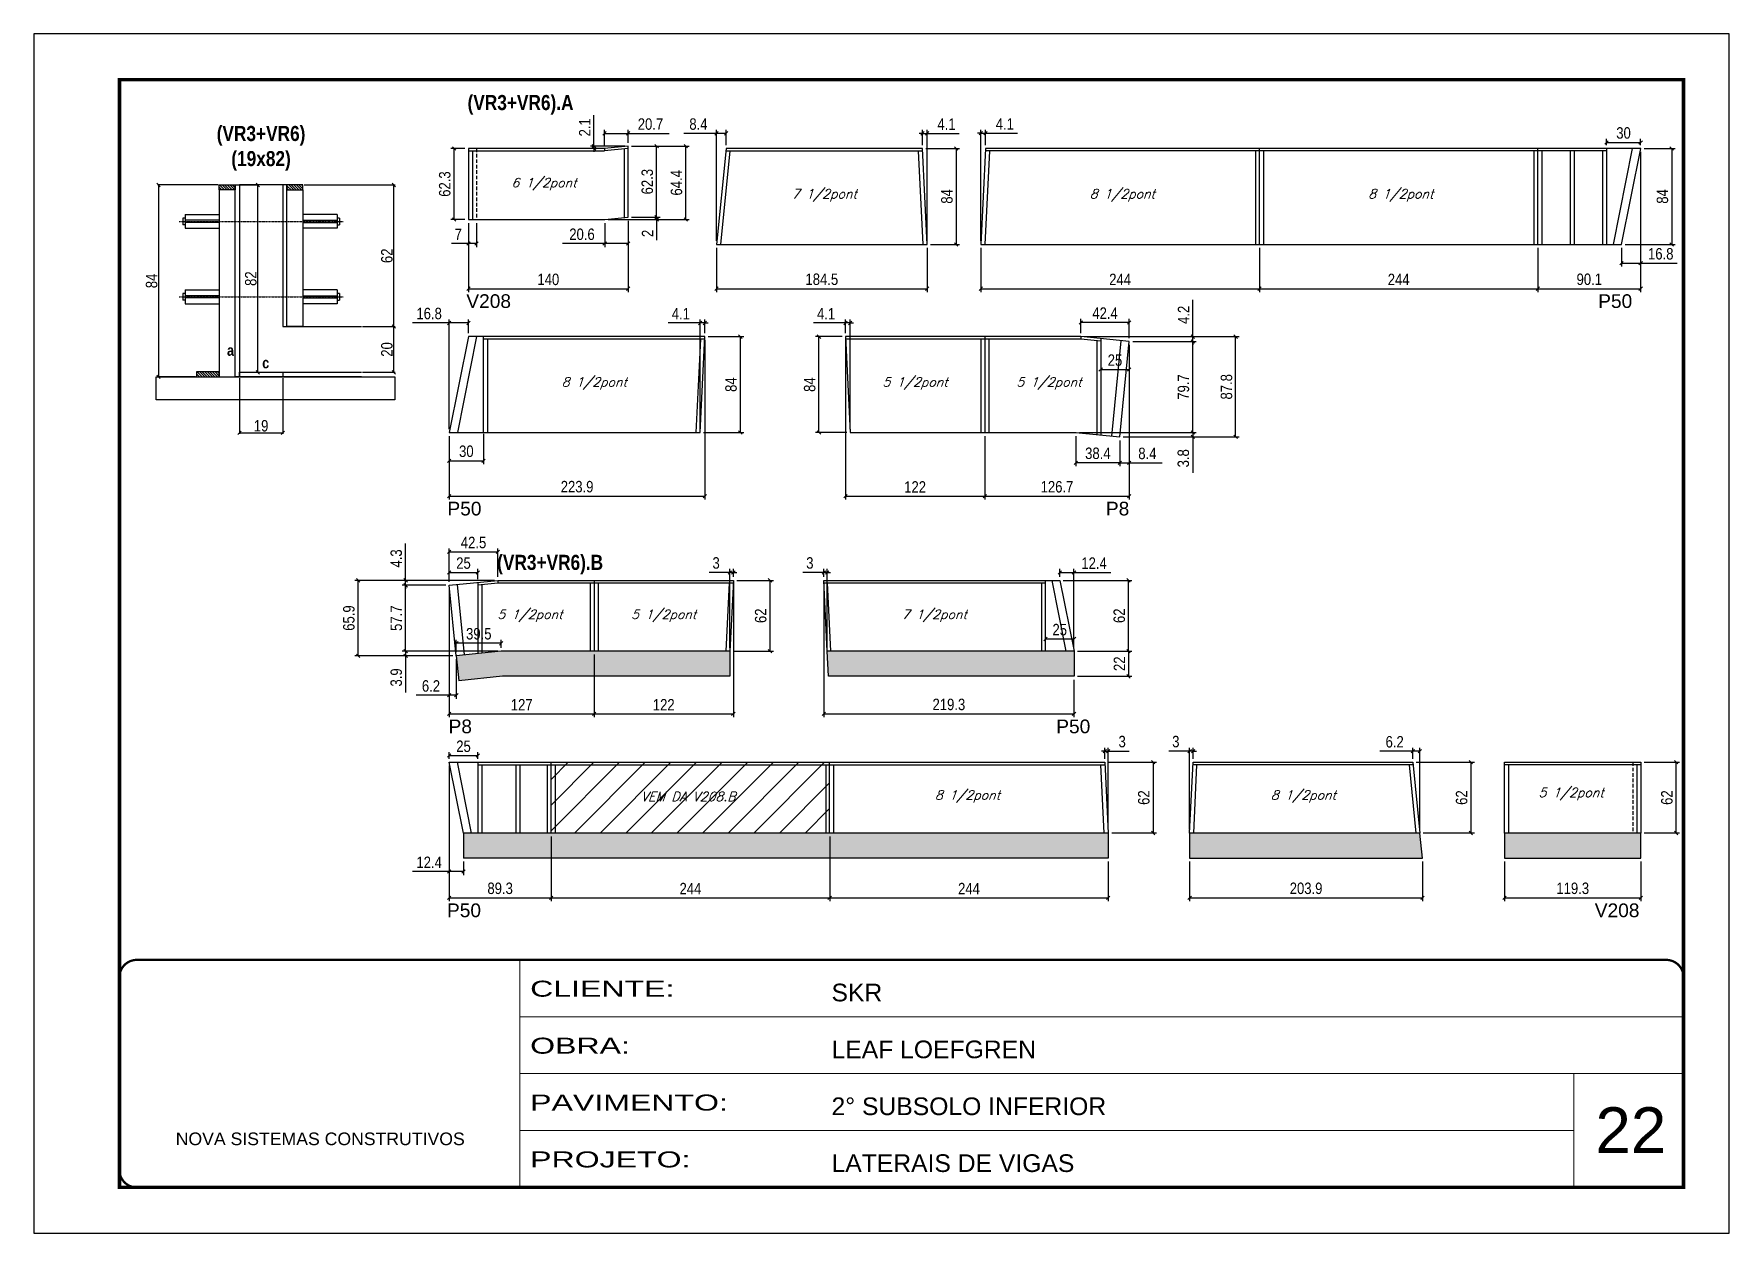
# Model space of a CAD drawing. Extents: x 3309 to 9590, y -2522 to 15424.
# Drawn here: x 4908 to 6393, y 7815 to 8865 of the extents above; entities that cross this region are included whole.
import ezdxf

# ---------------------------------------------------------------- set-up
doc = ezdxf.new("R2010")
doc.units = 0
for name, pattern in [('CONTINUO', [0]), ('DASHED', [0.75, 0.5, -0.25]), ('HIDDEN', [0.375, 0.25, -0.125]), ('HIDDEN2', [4.7625, 3.175, -1.5875])]:
    doc.linetypes.add(name, pattern=pattern)
for name, color, linetype in [('5', 5, 'Continuous'), ('barrote', 251, 'Continuous'), ('COTA', 241, 'Continuous'), ('detalhes', 4, 'Continuous'), ('NOMENCLATURA', 7, 'Continuous'), ('Painéis', 200, 'Continuous'), ('SARR_2.2x10', 60, 'Continuous'), ('SARR_2.2x7', 40, 'Continuous'), ('SARR_3.5x7', 81, 'Continuous'), ('TENSOR', 3, 'Continuous'), ('texto', 7, 'Continuous')]:
    doc.layers.add(name, color=color, linetype=linetype)
for name, color, linetype, lineweight in [('CARIMBO', 255, 'Continuous', 9), ('CONCRETO', 251, 'Continuous', 25), ('Folhas', 255, 'Continuous', 9), ('Hachura', 251, 'Continuous', 9), ('SARRAFO DE PRESSAO', 251, 'DASHED', 9)]:
    doc.layers.add(name, color=color, linetype=linetype, lineweight=lineweight)
doc.layers.add('Laje_Perimetro', color=7, linetype='Continuous', plot=False)
doc.styles.add('ARIAL', font='arial.ttf')
doc.styles.add('COTA TECNICA', font='techl___.ttf', dxfattribs={"height": 10})
doc.styles.add('COTA TECNICA 2X', font='techl___.ttf', dxfattribs={"height": 10})
doc.styles.add('Romans', font='romans.shx')
doc.styles.get("Standard").update_dxf_attribs({"font": 'arial.ttf'})
doc.styles.add('TECNICA', font='techb___.ttf', dxfattribs={"height": 10})
doc.styles.add('Tecnologia', font='')
doc.styles.get('Tecnologia').set_extended_font_data('Forgotten Futurist')
doc.dimstyles.new('PAINEL', dxfattribs={"dimtxt": 10, "dimasz": 3, "dimexe": 3, "dimexo": 3, "dimgap": 3, "dimtad": 1, "dimdec": 1, "dimzin": 12, "dimdsep": 46, "dimtxsty": 'COTA TECNICA', "dimblk1": 'OBLIQUE', "dimblk2": 'OBLIQUE', "dimsah": 1, "dimcen": 0.9, "dimclrd": 4, "dimclre": 4, "dimclrt": 240, "dimadec": 1, "dimazin": 3, "dimtfac": 1, "dimtdec": 1, "dimtmove": 0, "dimatfit": 3, "dimfxl": 1, "dimtolj": 1, "dimtzin": 12, "dimarcsym": 0})
doc.dimstyles.new('SECAO', dxfattribs={"dimscale": 0.333333, "dimtxt": 5, "dimasz": 9, "dimexe": 3, "dimexo": 3, "dimgap": 3, "dimtad": 1, "dimdec": 1, "dimlfac": 0.5, "dimzin": 12, "dimdsep": 46, "dimtxsty": 'COTA TECNICA 2X', "dimblk1": 'OBLIQUE', "dimblk2": 'OBLIQUE', "dimsah": 1, "dimcen": 0.9, "dimclrd": 4, "dimclre": 4, "dimclrt": 240, "dimadec": 1, "dimazin": 3, "dimtfac": 1, "dimtdec": 1, "dimtmove": 0, "dimatfit": 3, "dimfxl": 1, "dimtolj": 1, "dimtzin": 12, "dimarcsym": 0})
pattern_1 = [(135, (38277.0723, -114783.8508), (-1.122532015, -1.122532015), [])]
pattern_2 = [(50, (-5443.118, -74.221), (5.46554, -0.4781726), [0.5715, -6.2865]), (355, (-5443.118, -74.221), (-1.0573026, 5.7317054), [0.4572, -5.0292175]), (100.451445, (-5442.6627, -74.2606), (4.4082374, 5.2535326), [0.4857003, -5.3427073]), (46.1842, (-5443.118, -72.697), (8.1323712, -1.2612698), [0.85725, -9.42975]), (96.63556, (-5442.4404, -72.802), (7.122124, 7.4227837), [0.7285507, -8.0140682]), (351.18415, (-5443.118, -72.697), (7.122124, 7.4227837), [0.685799, -7.543792]), (21, (-5442.356, -73.078), (4.5484317, -3.067956), [0.5715, -6.2865]), (326, (-5442.356, -73.078), (1.8540609, 5.525639), [0.4572, -5.0292]), (71.451445, (-5441.977, -73.3335), (6.4024926, 2.457683), [0.4857003, -5.3426981]), (37.5, (-5443.1181, -74.2208), (0.0926581, 2.53665117), [0, -4.96824, 0, -5.1054, 0, -5.04825]), (7.5, (-5443.118, -74.2208), (2.0045899, 3.00541724), [0, -2.91084, 0, -4.85394, 0, -1.92405]), (327.5, (-5444.8174, -74.2208), (4.06771786, -0.17186232), [0, -1.905, 0, -5.9436, 0, -7.8867]), (317.5, (-5445.5794, -74.2208), (4.4438754, 0.7627947), [0, -2.4765, 0, -3.94716, 0, -5.6007])]

msp = doc.modelspace()

# ---------------------------------------------------------------- texts
at = {"layer": '5', "linetype": 'Continuous'}
for s, p in [('V208', (5286.68, 8625.02)), ('P50', (6278.2, 8625.02)), ('P50', (5270.12, 8443.35)), ('P8', (5846.93, 8443.35)), ('P8', (5271.13, 8252.65)), ('P50', (5803.46, 8252.65)), ('P50', (5269.72, 8091.6)), ('V208', (6275.2, 8091.6))]:
    msp.add_text(s, height=12, rotation=0.00004, dxfattribs=at).set_placement(p)
at = {"layer": 'CARIMBO', "style": 'ARIAL'}
msp.add_text('22', height=40, dxfattribs=at).set_placement((6275.73, 7885.13))
at = {"layer": 'detalhes', "style": 'TECNICA'}
for s, p in [('a', (5077.06, 8583.15)), ('c', (5107.86, 8572.19))]:
    msp.add_text(s, height=9.6, dxfattribs=at).set_placement(p)
at = {"layer": 'NOMENCLATURA', "style": 'TECNICA'}
for s, p in [('(VR3+VR6).A', (5287.75, 8798.3)), ('(VR3+VR6).B', (5313.7, 8395.68))]:
    msp.add_text(s, height=13.2, dxfattribs=at).set_placement(p)
at = {"layer": 'NOMENCLATURA', "insert": (5106.85, 8784.41), "char_height": 13.2, "attachment_point": 2, "style": 'TECNICA'}
msp.add_mtext_dynamic_manual_height_columns('(VR3+VR6)\\P(19x82)', width=300.2766, gutter_width=1, heights=[0], dxfattribs=at)
at = {"layer": 'texto', "color": 2, "char_height": 8, "attachment_point": 5, "style": 'Romans'}
for s, insert in [('{\\Q19;\\C256;6 1/2pont}', (5354.71, 8733.45)), ('{\\Q19;\\C256;7 1/2pont}', (5600.27, 8723.68)), ('{\\Q19;\\C256;8 1/2pont}', (5861.42, 8723.68)), ('{\\Q19;\\C256;8 1/2pont}', (6105.32, 8723.68)), ('{\\Q19;\\C256;8 1/2pont}', (5398.81, 8558.93)), ('{\\Q19;\\C256;5 1/2pont}', (5679.81, 8558.93)), ('{\\Q19;\\C256;5 1/2pont}', (5797.03, 8558.93)), ('{\\Q19;\\C256;5 1/2pont}', (5342.38, 8355.49)), ('{\\Q19;\\C256;5 1/2pont}', (5459.59, 8355.49)), ('{\\Q19;\\C256;7 1/2pont}', (5696.63, 8355.49)), ('{\\Q19;\\C256;VEM DA V208.B}', (5481.01, 8197.26)), ('{\\Q19;\\C256;8 1/2pont}', (5725.71, 8197.26)), ('{\\Q19;\\C256;8 1/2pont}', (6019.99, 8197.26)), ('{\\Q19;\\C256;5 1/2pont}', (6254.51, 8199.46))]:
    msp.add_mtext(s, dxfattribs=dict(at, insert=insert))

# ---------------------------------------------------------------- blocks, each defined once
blk = doc.blocks.new('9999999999')
at = {"color": 30, "linetype": 'CONTINUO'}
for p, q in [((98564.6, 34230.2), (98564.6, 34429.4)), ((98564.6, 34379.6), (99584, 34379.6)), ((98564.6, 34329.8), (99488, 34329.8)), ((99584, 34329.8), (99488, 34329.8)), ((99488, 34329.8), (99488, 34230.2)), ((98564.6, 34280), (99488, 34280))]:
    blk.add_line(p, q, dxfattribs=at)
at = {"color": 30, "linetype": 'CONTINUO', "const_width": 2}
blk.add_lwpolyline([(99584, 34230.2), (99584, 34414.4, 0.414214), (99569, 34429.4), (98229, 34429.4, 0.414214), (98214, 34414.4), (98214, 34245.2, 0.414214), (98229, 34230.2), (99584, 34230.2)], format="xyb", dxfattribs=at)
at = {"layer": 'Folhas'}
blk.add_lwpolyline([(98139, 34190.2), (99624, 34190.2), (99624, 35240.2), (98139, 35240.2)], close=True, dxfattribs=at)
at = {"layer": 'Folhas', "color": 30, "const_width": 3}
blk.add_lwpolyline([(98214, 34230.2), (99584, 34230.2), (99584, 35200.2), (98214, 35200.2)], close=True, dxfattribs=at)
at = {"color": 7, "linetype": 'Continuous', "ltscale": 5, "style": 'ARIAL'}
for s, height, p in [('SKR', 15.48, (98837.7, 34393.1)), ('LEAF LOEFGREN', 15.483, (98837.7, 34343.3)), ('2° SUBSOLO INFERIOR', 15.483, (98837.7, 34293.5)), ('NOVA SISTEMAS CONSTRUTIVOS', 11.059, (98263.2, 34267.2)), ('LATERAIS DE VIGAS', 15.483, (98837.7, 34243.7))]:
    blk.add_text(s, height=height, dxfattribs=at).set_placement(p)
at = {"layer": 'Folhas', "color": 7, "style": 'Tecnologia', "width": 1.5}
for s, p in [('CLIENTE:', (98573.7, 34397.2)), ('OBRA:', (98573.7, 34347.3)), ('PAVIMENTO:', (98573.7, 34297.5)), ('PROJETO:', (98573.7, 34247.7))]:
    blk.add_text(s, height=14, dxfattribs=at).set_placement(p)
blk = doc.blocks.new('_Oblique')
at = {"color": 0, "linetype": 'ByBlock', "lineweight": -2}
blk.add_line((-0.5, -0.5), (0.5, 0.5), dxfattribs=at)
blk = doc.blocks.new('*D1682')
at = {"layer": 'COTA', "color": 4, "lineweight": -2, "transparency": 16777216}
for p, q in [((5069.3, 8732.7), (5016.1, 8732.7)), ((5017.1, 8732.7), (5017.1, 8564.7)), ((5049.3, 8564.7), (5016.1, 8564.7))]:
    blk.add_line(p, q, dxfattribs=at)
at = {"layer": 'Defpoints', "color": 0, "transparency": 16777216}
for p in [(5070.3, 8732.7), (5017.1, 8564.7), (5050.3, 8564.7, 0)]:
    blk.add_point(p, dxfattribs=at)
at = {"layer": 'COTA', "color": 4, "lineweight": -2, "transparency": 16777216, "xscale": 3, "yscale": 3, "zscale": 3}
for p, rotation in [((5017.1, 8732.7), 90), ((5017.1, 8564.7), 270)]:
    blk.add_blockref('_Oblique', p, dxfattribs=dict(at, rotation=rotation))
at = {"layer": 'COTA', "color": 240, "transparency": 16777216, "insert": (5011, 8648.7), "char_height": 10, "attachment_point": 5, "rotation": 90, "style": 'COTA TECNICA 2X'}
blk.add_mtext('\\A1;84', dxfattribs=at)
blk = doc.blocks.new('*D1683')
at = {"layer": 'COTA', "color": 4, "lineweight": -2, "transparency": 16777216}
for p, q in [((5088.9, 8732.7), (5105, 8732.7)), ((5104, 8568.7), (5104, 8732.7)), ((5088.9, 8568.7), (5105, 8568.7))]:
    blk.add_line(p, q, dxfattribs=at)
at = {"layer": 'Defpoints', "color": 0, "transparency": 16777216}
for p in [(5087.9, 8732.7), (5104, 8732.7), (5087.9, 8568.7)]:
    blk.add_point(p, dxfattribs=at)
at = {"layer": 'COTA', "color": 4, "lineweight": -2, "transparency": 16777216, "xscale": 3, "yscale": 3, "zscale": 3}
for p, rotation in [((5104, 8732.7), 90), ((5104, 8568.7), 270)]:
    blk.add_blockref('_Oblique', p, dxfattribs=dict(at, rotation=rotation))
at = {"layer": 'COTA', "color": 240, "transparency": 16777216, "insert": (5097.9, 8650.7), "char_height": 10, "attachment_point": 5, "rotation": 90, "style": 'COTA TECNICA 2X'}
blk.add_mtext('\\A1;82', dxfattribs=at)
blk = doc.blocks.new('*D1685')
at = {"layer": 'COTA', "color": 4, "lineweight": -2, "transparency": 16777216}
for p, q in [((5087.9, 8563.7), (5087.9, 8514.7)), ((5125.9, 8563.7), (5125.9, 8514.7)), ((5087.9, 8515.7), (5125.9, 8515.7))]:
    blk.add_line(p, q, dxfattribs=at)
at = {"layer": 'Defpoints', "color": 0, "transparency": 16777216}
for p in [(5087.9, 8564.7), (5125.9, 8564.7), (5125.9, 8515.7)]:
    blk.add_point(p, dxfattribs=at)
at = {"layer": 'COTA', "color": 4, "lineweight": -2, "transparency": 16777216, "xscale": 3, "yscale": 3, "zscale": 3, "rotation": 180}
blk.add_blockref('_Oblique', (5087.9, 8515.7), dxfattribs=at)
at = {"layer": 'COTA', "color": 4, "lineweight": -2, "transparency": 16777216, "xscale": 3, "yscale": 3, "zscale": 3}
blk.add_blockref('_Oblique', (5125.9, 8515.7), dxfattribs=at)
at = {"layer": 'COTA', "color": 240, "transparency": 16777216, "insert": (5106.9, 8521.8), "char_height": 10, "attachment_point": 5, "style": 'COTA TECNICA 2X'}
blk.add_mtext('\\A1;19', dxfattribs=at)
blk = doc.blocks.new('*D1686')
at = {"layer": 'COTA', "color": 4, "lineweight": -2, "transparency": 16777216}
for p, q in [((5195.7, 8608.7), (5224.2, 8608.7)), ((5223.2, 8568.7), (5223.2, 8608.7)), ((5195.7, 8568.7), (5224.2, 8568.7))]:
    blk.add_line(p, q, dxfattribs=at)
at = {"layer": 'Defpoints', "color": 0, "transparency": 16777216}
for p in [(5194.7, 8608.7), (5223.2, 8608.7), (5194.7, 8568.7)]:
    blk.add_point(p, dxfattribs=at)
at = {"layer": 'COTA', "color": 4, "lineweight": -2, "transparency": 16777216, "xscale": 3, "yscale": 3, "zscale": 3}
for p, rotation in [((5223.2, 8608.7), 90), ((5223.2, 8568.7), 270)]:
    blk.add_blockref('_Oblique', p, dxfattribs=dict(at, rotation=rotation))
at = {"layer": 'COTA', "color": 240, "transparency": 16777216, "insert": (5217.1, 8588.7), "char_height": 10, "attachment_point": 5, "rotation": 90, "style": 'COTA TECNICA 2X'}
blk.add_mtext('\\A1;20', dxfattribs=at)
blk = doc.blocks.new('*D1687')
at = {"layer": 'COTA', "color": 4, "lineweight": -2, "transparency": 16777216}
for p, q in [((5144.5, 8732.7), (5224.2, 8732.7)), ((5223.2, 8608.7), (5223.2, 8732.7)), ((5195.7, 8608.7), (5224.2, 8608.7))]:
    blk.add_line(p, q, dxfattribs=at)
at = {"layer": 'Defpoints', "color": 0, "transparency": 16777216}
for p in [(5143.5, 8732.7), (5223.2, 8732.7), (5194.7, 8608.7)]:
    blk.add_point(p, dxfattribs=at)
at = {"layer": 'COTA', "color": 4, "lineweight": -2, "transparency": 16777216, "xscale": 3, "yscale": 3, "zscale": 3}
for p, rotation in [((5223.2, 8732.7), 90), ((5223.2, 8608.7), 270)]:
    blk.add_blockref('_Oblique', p, dxfattribs=dict(at, rotation=rotation))
at = {"layer": 'COTA', "color": 240, "transparency": 16777216, "insert": (5217.1, 8670.7), "char_height": 10, "attachment_point": 5, "rotation": 90, "style": 'COTA TECNICA 2X'}
blk.add_mtext('\\A1;62', dxfattribs=at)
blk = doc.blocks.new('*D1690')
at = {"layer": 'COTA', "color": 4, "lineweight": -2, "transparency": 16777216}
for p, q in [((5288.5, 8699.4), (5288.5, 8638.9)), ((5428.5, 8701.4), (5428.5, 8638.9)), ((5288.5, 8641.9), (5428.5, 8641.9))]:
    blk.add_line(p, q, dxfattribs=at)
at = {"layer": 'Defpoints', "color": 0, "transparency": 16777216}
for p in [(5288.5, 8702.4), (5428.5, 8704.4), (5428.5, 8641.9)]:
    blk.add_point(p, dxfattribs=at)
at = {"layer": 'COTA', "color": 4, "lineweight": -2, "transparency": 16777216, "xscale": 3, "yscale": 3, "zscale": 3, "rotation": 180}
blk.add_blockref('_Oblique', (5288.5, 8641.9), dxfattribs=at)
at = {"layer": 'COTA', "color": 4, "lineweight": -2, "transparency": 16777216, "xscale": 3, "yscale": 3, "zscale": 3}
blk.add_blockref('_Oblique', (5428.5, 8641.9), dxfattribs=at)
at = {"layer": 'COTA', "color": 240, "transparency": 16777216, "insert": (5358.5, 8650), "char_height": 10, "attachment_point": 5, "style": 'COTA TECNICA'}
blk.add_mtext('\\A1;140', dxfattribs=at)
blk = doc.blocks.new('*D1691')
at = {"layer": 'COTA', "color": 4, "lineweight": -2, "transparency": 16777216}
for p, q in [((5288.5, 8699.4), (5288.5, 8678.4)), ((5295.5, 8699.4), (5295.5, 8678.4)), ((5288.5, 8681.4), (5273.7, 8681.4)), ((5295.5, 8681.4), (5288.5, 8681.4))]:
    blk.add_line(p, q, dxfattribs=at)
at = {"layer": 'Defpoints', "color": 0, "transparency": 16777216}
for p in [(5288.5, 8702.4), (5295.5, 8702.4), (5288.5, 8681.4)]:
    blk.add_point(p, dxfattribs=at)
at = {"layer": 'COTA', "color": 4, "lineweight": -2, "transparency": 16777216, "xscale": 3, "yscale": 3, "zscale": 3, "rotation": 180}
blk.add_blockref('_Oblique', (5288.5, 8681.4), dxfattribs=at)
at = {"layer": 'COTA', "color": 4, "lineweight": -2, "transparency": 16777216, "xscale": 3, "yscale": 3, "zscale": 3}
blk.add_blockref('_Oblique', (5295.5, 8681.4), dxfattribs=at)
at = {"layer": 'COTA', "color": 240, "transparency": 16777216, "insert": (5279.6, 8689.5), "char_height": 10, "attachment_point": 5, "style": 'COTA TECNICA'}
blk.add_mtext('\\A1;7', dxfattribs=at)
blk = doc.blocks.new('*D1692')
at = {"layer": 'COTA', "color": 4, "lineweight": -2, "transparency": 16777216}
for p, q in [((5407.8, 8767.7), (5407.8, 8780.9)), ((5407.8, 8777.9), (5428.5, 8777.9)), ((5428.5, 8769.7), (5428.5, 8780.9)), ((5428.5, 8777.9), (5464.4, 8777.9))]:
    blk.add_line(p, q, dxfattribs=at)
at = {"layer": 'Defpoints', "color": 0, "transparency": 16777216}
for p in [(5428.5, 8777.9), (5407.8, 8764.7), (5428.5, 8766.7)]:
    blk.add_point(p, dxfattribs=at)
at = {"layer": 'COTA', "color": 4, "lineweight": -2, "transparency": 16777216, "xscale": 3, "yscale": 3, "zscale": 3, "rotation": 180}
blk.add_blockref('_Oblique', (5407.8, 8777.9), dxfattribs=at)
at = {"layer": 'COTA', "color": 4, "lineweight": -2, "transparency": 16777216, "xscale": 3, "yscale": 3, "zscale": 3}
blk.add_blockref('_Oblique', (5428.5, 8777.9), dxfattribs=at)
at = {"layer": 'COTA', "color": 240, "transparency": 16777216, "insert": (5448, 8786), "char_height": 10, "attachment_point": 5, "style": 'COTA TECNICA'}
blk.add_mtext('\\A1;20.7', dxfattribs=at)
blk = doc.blocks.new('*D1693')
at = {"layer": 'COTA', "color": 4, "lineweight": -2, "transparency": 16777216}
for p, q in [((5285.5, 8764.7), (5273, 8764.7)), ((5276, 8702.4), (5276, 8764.7)), ((5285.5, 8702.4), (5273, 8702.4))]:
    blk.add_line(p, q, dxfattribs=at)
at = {"layer": 'Defpoints', "color": 0, "transparency": 16777216}
for p in [(5276, 8764.7), (5288.5, 8764.7), (5288.5, 8702.4)]:
    blk.add_point(p, dxfattribs=at)
at = {"layer": 'COTA', "color": 4, "lineweight": -2, "transparency": 16777216, "xscale": 3, "yscale": 3, "zscale": 3}
for p, rotation in [((5276, 8764.7), 90), ((5276, 8702.4), 270)]:
    blk.add_blockref('_Oblique', p, dxfattribs=dict(at, rotation=rotation))
at = {"layer": 'COTA', "color": 240, "transparency": 16777216, "insert": (5267.8, 8733.5), "char_height": 10, "attachment_point": 5, "rotation": 90, "style": 'COTA TECNICA'}
blk.add_mtext('\\A1;62.3', dxfattribs=at)
blk = doc.blocks.new('*D1694')
at = {"layer": 'COTA', "color": 4, "lineweight": -2, "transparency": 16777216}
for p, q in [((5411, 8702.4), (5456.4, 8702.4)), ((5431.5, 8704.4), (5456.4, 8704.4)), ((5453.4, 8704.4), (5453.4, 8707.4)), ((5453.4, 8704.4), (5453.4, 8702.4)), ((5453.4, 8702.4), (5453.4, 8684.3))]:
    blk.add_line(p, q, dxfattribs=at)
at = {"layer": 'Defpoints', "color": 0, "transparency": 16777216}
for p in [(5408, 8702.4), (5428.5, 8704.4), (5453.4, 8702.4)]:
    blk.add_point(p, dxfattribs=at)
at = {"layer": 'COTA', "color": 4, "lineweight": -2, "transparency": 16777216, "xscale": 3, "yscale": 3, "zscale": 3}
for p, rotation in [((5453.4, 8704.4), 270), ((5453.4, 8702.4), 90)]:
    blk.add_blockref('_Oblique', p, dxfattribs=dict(at, rotation=rotation))
at = {"layer": 'COTA', "color": 240, "transparency": 16777216, "insert": (5445.4, 8690.3), "char_height": 10, "attachment_point": 5, "rotation": 90, "style": 'COTA TECNICA'}
blk.add_mtext('\\A1;2', dxfattribs=at)
blk = doc.blocks.new('*D1695')
at = {"layer": 'COTA', "color": 4, "lineweight": -2, "transparency": 16777216}
for p, q in [((5431.5, 8766.7), (5456.4, 8766.7)), ((5453.4, 8704.4), (5453.4, 8766.7)), ((5431.5, 8704.4), (5456.4, 8704.4))]:
    blk.add_line(p, q, dxfattribs=at)
at = {"layer": 'Defpoints', "color": 0, "transparency": 16777216}
for p in [(5428.5, 8766.7), (5453.4, 8766.7), (5428.5, 8704.4)]:
    blk.add_point(p, dxfattribs=at)
at = {"layer": 'COTA', "color": 4, "lineweight": -2, "transparency": 16777216, "xscale": 3, "yscale": 3, "zscale": 3}
for p, rotation in [((5453.4, 8766.7), 90), ((5453.4, 8704.4), 270)]:
    blk.add_blockref('_Oblique', p, dxfattribs=dict(at, rotation=rotation))
at = {"layer": 'COTA', "color": 240, "transparency": 16777216, "insert": (5445.2, 8735.6), "char_height": 10, "attachment_point": 5, "rotation": 90, "style": 'COTA TECNICA'}
blk.add_mtext('\\A1;62.3', dxfattribs=at)
blk = doc.blocks.new('*D1696')
at = {"layer": 'COTA', "color": 4, "lineweight": -2, "transparency": 16777216}
for p, q in [((5398.5, 8766.7), (5398.5, 8793.7)), ((5425.5, 8766.7), (5395.5, 8766.7)), ((5404.8, 8764.7), (5395.5, 8764.7)), ((5398.5, 8764.7), (5398.5, 8766.7)), ((5398.5, 8764.7), (5398.5, 8761.7))]:
    blk.add_line(p, q, dxfattribs=at)
at = {"layer": 'Defpoints', "color": 0, "transparency": 16777216}
for p in [(5398.5, 8766.7), (5407.8, 8764.7), (5428.5, 8766.7)]:
    blk.add_point(p, dxfattribs=at)
at = {"layer": 'COTA', "color": 4, "lineweight": -2, "transparency": 16777216, "xscale": 3, "yscale": 3, "zscale": 3}
for p, rotation in [((5398.5, 8766.7), 270), ((5398.5, 8764.7), 90)]:
    blk.add_blockref('_Oblique', p, dxfattribs=dict(at, rotation=rotation))
at = {"layer": 'COTA', "color": 240, "transparency": 16777216, "insert": (5390.4, 8783.2), "char_height": 10, "attachment_point": 5, "rotation": 90, "style": 'COTA TECNICA'}
blk.add_mtext('\\A1;2.1', dxfattribs=at)
blk = doc.blocks.new('*D1697')
at = {"layer": 'COTA', "color": 4, "lineweight": -2, "transparency": 16777216}
for p, q in [((5431.5, 8766.7), (5481.9, 8766.7)), ((5478.9, 8702.4), (5478.9, 8766.7)), ((5411, 8702.4), (5481.9, 8702.4))]:
    blk.add_line(p, q, dxfattribs=at)
at = {"layer": 'Defpoints', "color": 0, "transparency": 16777216}
for p in [(5428.5, 8766.7), (5478.9, 8766.7), (5408, 8702.4)]:
    blk.add_point(p, dxfattribs=at)
at = {"layer": 'COTA', "color": 4, "lineweight": -2, "transparency": 16777216, "xscale": 3, "yscale": 3, "zscale": 3}
for p, rotation in [((5478.9, 8766.7), 90), ((5478.9, 8702.4), 270)]:
    blk.add_blockref('_Oblique', p, dxfattribs=dict(at, rotation=rotation))
at = {"layer": 'COTA', "color": 240, "transparency": 16777216, "insert": (5470.8, 8734.6), "char_height": 10, "attachment_point": 5, "rotation": 90, "style": 'COTA TECNICA'}
blk.add_mtext('\\A1;64.4', dxfattribs=at)
blk = doc.blocks.new('*D1698')
at = {"layer": 'COTA', "color": 4, "lineweight": -2, "transparency": 16777216}
for p, q in [((5505.9, 8677.7), (5505.9, 8638.9)), ((5690.4, 8677.7), (5690.4, 8638.9)), ((5505.9, 8641.9), (5690.4, 8641.9))]:
    blk.add_line(p, q, dxfattribs=at)
at = {"layer": 'Defpoints', "color": 0, "transparency": 16777216}
for p in [(5505.9, 8680.7), (5690.4, 8680.7), (5690.4, 8641.9)]:
    blk.add_point(p, dxfattribs=at)
at = {"layer": 'COTA', "color": 4, "lineweight": -2, "transparency": 16777216, "xscale": 3, "yscale": 3, "zscale": 3, "rotation": 180}
blk.add_blockref('_Oblique', (5505.9, 8641.9), dxfattribs=at)
at = {"layer": 'COTA', "color": 4, "lineweight": -2, "transparency": 16777216, "xscale": 3, "yscale": 3, "zscale": 3}
blk.add_blockref('_Oblique', (5690.4, 8641.9), dxfattribs=at)
at = {"layer": 'COTA', "color": 240, "transparency": 16777216, "insert": (5598.1, 8650.1), "char_height": 10, "attachment_point": 5, "style": 'COTA TECNICA'}
blk.add_mtext('\\A1;184.5', dxfattribs=at)
blk = doc.blocks.new('*D1699')
at = {"layer": 'COTA', "color": 4, "lineweight": -2, "transparency": 16777216}
for p, q in [((5505.9, 8777.9), (5477.1, 8777.9)), ((5505.9, 8683.7), (5505.9, 8780.9)), ((5514.3, 8777.9), (5505.9, 8777.9)), ((5514.3, 8767.7), (5514.3, 8780.9))]:
    blk.add_line(p, q, dxfattribs=at)
at = {"layer": 'Defpoints', "color": 0, "transparency": 16777216}
for p in [(5505.9, 8777.9), (5514.3, 8764.7), (5505.9, 8680.7)]:
    blk.add_point(p, dxfattribs=at)
at = {"layer": 'COTA', "color": 4, "lineweight": -2, "transparency": 16777216, "xscale": 3, "yscale": 3, "zscale": 3, "rotation": 180}
blk.add_blockref('_Oblique', (5505.9, 8777.9), dxfattribs=at)
at = {"layer": 'COTA', "color": 4, "lineweight": -2, "transparency": 16777216, "xscale": 3, "yscale": 3, "zscale": 3}
blk.add_blockref('_Oblique', (5514.3, 8777.9), dxfattribs=at)
at = {"layer": 'COTA', "color": 240, "transparency": 16777216, "insert": (5490, 8786), "char_height": 10, "attachment_point": 5, "style": 'COTA TECNICA'}
blk.add_mtext('\\A1;8.4', dxfattribs=at)
blk = doc.blocks.new('*D1700')
at = {"layer": 'COTA', "color": 4, "lineweight": -2, "transparency": 16777216}
for p, q in [((5686.3, 8777.9), (5683.3, 8777.9)), ((5686.3, 8767.7), (5686.3, 8780.9)), ((5686.3, 8777.9), (5690.4, 8777.9)), ((5690.4, 8683.7), (5690.4, 8780.9)), ((5690.4, 8777.9), (5718.3, 8777.9))]:
    blk.add_line(p, q, dxfattribs=at)
at = {"layer": 'Defpoints', "color": 0, "transparency": 16777216}
for p in [(5690.4, 8777.9), (5686.3, 8764.7), (5690.4, 8680.7)]:
    blk.add_point(p, dxfattribs=at)
at = {"layer": 'COTA', "color": 4, "lineweight": -2, "transparency": 16777216, "xscale": 3, "yscale": 3, "zscale": 3}
blk.add_blockref('_Oblique', (5686.3, 8777.9), dxfattribs=at)
at = {"layer": 'COTA', "color": 4, "lineweight": -2, "transparency": 16777216, "xscale": 3, "yscale": 3, "zscale": 3, "rotation": 180}
blk.add_blockref('_Oblique', (5690.4, 8777.9), dxfattribs=at)
at = {"layer": 'COTA', "color": 240, "transparency": 16777216, "insert": (5707.3, 8786), "char_height": 10, "attachment_point": 5, "style": 'COTA TECNICA'}
blk.add_mtext('\\A1;4.1', dxfattribs=at)
blk = doc.blocks.new('*D1701')
at = {"layer": 'COTA', "color": 4, "lineweight": -2, "transparency": 16777216}
for p, q in [((5737.4, 8677.7), (5737.4, 8638.9)), ((5981.4, 8677.7), (5981.4, 8638.9)), ((5737.4, 8641.9), (5981.4, 8641.9))]:
    blk.add_line(p, q, dxfattribs=at)
at = {"layer": 'Defpoints', "color": 0, "transparency": 16777216}
for p in [(5737.4, 8680.7), (5981.4, 8680.7), (5981.4, 8641.9)]:
    blk.add_point(p, dxfattribs=at)
at = {"layer": 'COTA', "color": 4, "lineweight": -2, "transparency": 16777216, "xscale": 3, "yscale": 3, "zscale": 3, "rotation": 180}
blk.add_blockref('_Oblique', (5737.4, 8641.9), dxfattribs=at)
at = {"layer": 'COTA', "color": 4, "lineweight": -2, "transparency": 16777216, "xscale": 3, "yscale": 3, "zscale": 3}
blk.add_blockref('_Oblique', (5981.4, 8641.9), dxfattribs=at)
at = {"layer": 'COTA', "color": 240, "transparency": 16777216, "insert": (5859.4, 8650), "char_height": 10, "attachment_point": 5, "style": 'COTA TECNICA'}
blk.add_mtext('\\A1;244', dxfattribs=at)
blk = doc.blocks.new('*D1702')
at = {"layer": 'COTA', "color": 4, "lineweight": -2, "transparency": 16777216}
for p, q in [((5981.4, 8677.7), (5981.4, 8638.9)), ((6225.4, 8677.7), (6225.4, 8638.9)), ((5981.4, 8641.9), (6225.4, 8641.9))]:
    blk.add_line(p, q, dxfattribs=at)
at = {"layer": 'Defpoints', "color": 0, "transparency": 16777216}
for p in [(5981.4, 8680.7), (6225.4, 8680.7), (6225.4, 8641.9)]:
    blk.add_point(p, dxfattribs=at)
at = {"layer": 'COTA', "color": 4, "lineweight": -2, "transparency": 16777216, "xscale": 3, "yscale": 3, "zscale": 3, "rotation": 180}
blk.add_blockref('_Oblique', (5981.4, 8641.9), dxfattribs=at)
at = {"layer": 'COTA', "color": 4, "lineweight": -2, "transparency": 16777216, "xscale": 3, "yscale": 3, "zscale": 3}
blk.add_blockref('_Oblique', (6225.4, 8641.9), dxfattribs=at)
at = {"layer": 'COTA', "color": 240, "transparency": 16777216, "insert": (6103.4, 8650), "char_height": 10, "attachment_point": 5, "style": 'COTA TECNICA'}
blk.add_mtext('\\A1;244', dxfattribs=at)
blk = doc.blocks.new('*D1703')
at = {"layer": 'COTA', "color": 4, "lineweight": -2, "transparency": 16777216}
for p, q in [((6315.4, 8761.7), (6315.4, 8638.9)), ((6225.4, 8677.7), (6225.4, 8638.9)), ((6225.4, 8641.9), (6315.4, 8641.9))]:
    blk.add_line(p, q, dxfattribs=at)
at = {"layer": 'Defpoints', "color": 0, "transparency": 16777216}
for p in [(6315.4, 8764.7), (6225.4, 8680.7), (6315.4, 8641.9)]:
    blk.add_point(p, dxfattribs=at)
at = {"layer": 'COTA', "color": 4, "lineweight": -2, "transparency": 16777216, "xscale": 3, "yscale": 3, "zscale": 3, "rotation": 180}
blk.add_blockref('_Oblique', (6225.4, 8641.9), dxfattribs=at)
at = {"layer": 'COTA', "color": 4, "lineweight": -2, "transparency": 16777216, "xscale": 3, "yscale": 3, "zscale": 3}
blk.add_blockref('_Oblique', (6315.4, 8641.9), dxfattribs=at)
at = {"layer": 'COTA', "color": 240, "transparency": 16777216, "insert": (6270.4, 8650.1), "char_height": 10, "attachment_point": 5, "style": 'COTA TECNICA'}
blk.add_mtext('\\A1;90.1', dxfattribs=at)
blk = doc.blocks.new('*D1705')
at = {"layer": 'COTA', "color": 4, "lineweight": -2, "transparency": 16777216}
for p, q in [((6315.4, 8761.7), (6315.4, 8661.3)), ((6298.7, 8677.7), (6298.7, 8661.3)), ((6298.7, 8664.3), (6315.4, 8664.3)), ((6315.4, 8664.3), (6347.5, 8664.3))]:
    blk.add_line(p, q, dxfattribs=at)
at = {"layer": 'Defpoints', "color": 0, "transparency": 16777216}
for p in [(6315.4, 8764.7), (6298.7, 8680.7), (6315.4, 8664.3)]:
    blk.add_point(p, dxfattribs=at)
at = {"layer": 'COTA', "color": 4, "lineweight": -2, "transparency": 16777216, "xscale": 3, "yscale": 3, "zscale": 3, "rotation": 180}
blk.add_blockref('_Oblique', (6298.7, 8664.3), dxfattribs=at)
at = {"layer": 'COTA', "color": 4, "lineweight": -2, "transparency": 16777216, "xscale": 3, "yscale": 3, "zscale": 3}
blk.add_blockref('_Oblique', (6315.4, 8664.3), dxfattribs=at)
at = {"layer": 'COTA', "color": 240, "transparency": 16777216, "insert": (6333, 8672.4), "char_height": 10, "attachment_point": 5, "style": 'COTA TECNICA'}
blk.add_mtext('\\A1;16.8', dxfattribs=at)
blk = doc.blocks.new('*D1706')
at = {"layer": 'COTA', "color": 4, "lineweight": -2, "transparency": 16777216}
for p, q in [((6285.4, 8767.7), (6285.4, 8773)), ((6285.4, 8770), (6315.4, 8770)), ((6315.4, 8767.7), (6315.4, 8773))]:
    blk.add_line(p, q, dxfattribs=at)
at = {"layer": 'Defpoints', "color": 0, "transparency": 16777216}
for p in [(6285.4, 8764.7), (6315.4, 8770), (6315.4, 8764.7)]:
    blk.add_point(p, dxfattribs=at)
at = {"layer": 'COTA', "color": 4, "lineweight": -2, "transparency": 16777216, "xscale": 3, "yscale": 3, "zscale": 3, "rotation": 180}
blk.add_blockref('_Oblique', (6285.4, 8770), dxfattribs=at)
at = {"layer": 'COTA', "color": 4, "lineweight": -2, "transparency": 16777216, "xscale": 3, "yscale": 3, "zscale": 3}
blk.add_blockref('_Oblique', (6315.4, 8770), dxfattribs=at)
at = {"layer": 'COTA', "color": 240, "transparency": 16777216, "insert": (6300.4, 8778.2), "char_height": 10, "attachment_point": 5, "style": 'COTA TECNICA'}
blk.add_mtext('\\A1;30', dxfattribs=at)
blk = doc.blocks.new('*D1707')
at = {"layer": 'COTA', "color": 4, "lineweight": -2, "transparency": 16777216}
for p, q in [((5271.7, 8518.9), (5271.7, 8614.9)), ((5288.5, 8602.9), (5288.5, 8614.9)), ((5271.7, 8611.9), (5239.6, 8611.9)), ((5288.5, 8611.9), (5271.7, 8611.9))]:
    blk.add_line(p, q, dxfattribs=at)
at = {"layer": 'Defpoints', "color": 0, "transparency": 16777216}
for p in [(5271.7, 8611.9), (5288.5, 8599.9), (5271.7, 8515.9)]:
    blk.add_point(p, dxfattribs=at)
at = {"layer": 'COTA', "color": 4, "lineweight": -2, "transparency": 16777216, "xscale": 3, "yscale": 3, "zscale": 3, "rotation": 180}
blk.add_blockref('_Oblique', (5271.7, 8611.9), dxfattribs=at)
at = {"layer": 'COTA', "color": 4, "lineweight": -2, "transparency": 16777216, "xscale": 3, "yscale": 3, "zscale": 3}
blk.add_blockref('_Oblique', (5288.5, 8611.9), dxfattribs=at)
at = {"layer": 'COTA', "color": 240, "transparency": 16777216, "insert": (5254.1, 8620.1), "char_height": 10, "attachment_point": 5, "style": 'COTA TECNICA'}
blk.add_mtext('\\A1;16.8', dxfattribs=at)
blk = doc.blocks.new('*D1708')
at = {"layer": 'COTA', "color": 4, "lineweight": -2, "transparency": 16777216}
for p, q in [((5495.6, 8596.9), (5495.6, 8457.3)), ((5271.7, 8512.9), (5271.7, 8457.3)), ((5271.7, 8460.3), (5495.6, 8460.3))]:
    blk.add_line(p, q, dxfattribs=at)
at = {"layer": 'Defpoints', "color": 0, "transparency": 16777216}
for p in [(5495.6, 8599.9), (5271.7, 8515.9), (5495.6, 8460.3)]:
    blk.add_point(p, dxfattribs=at)
at = {"layer": 'COTA', "color": 4, "lineweight": -2, "transparency": 16777216, "xscale": 3, "yscale": 3, "zscale": 3, "rotation": 180}
blk.add_blockref('_Oblique', (5271.7, 8460.3), dxfattribs=at)
at = {"layer": 'COTA', "color": 4, "lineweight": -2, "transparency": 16777216, "xscale": 3, "yscale": 3, "zscale": 3}
blk.add_blockref('_Oblique', (5495.6, 8460.3), dxfattribs=at)
at = {"layer": 'COTA', "color": 240, "transparency": 16777216, "insert": (5383.7, 8468.5), "char_height": 10, "attachment_point": 5, "style": 'COTA TECNICA'}
blk.add_mtext('\\A1;223.9', dxfattribs=at)
blk = doc.blocks.new('*D1709')
at = {"layer": 'COTA', "color": 4, "lineweight": -2, "transparency": 16777216}
for p, q in [((5491.5, 8518.9), (5491.5, 8614.9)), ((5495.6, 8602.9), (5495.6, 8614.9)), ((5491.5, 8611.9), (5463.6, 8611.9)), ((5495.6, 8611.9), (5491.5, 8611.9)), ((5495.6, 8611.9), (5498.6, 8611.9))]:
    blk.add_line(p, q, dxfattribs=at)
at = {"layer": 'Defpoints', "color": 0, "transparency": 16777216}
for p in [(5491.5, 8611.9), (5495.6, 8599.9), (5491.5, 8515.9)]:
    blk.add_point(p, dxfattribs=at)
at = {"layer": 'COTA', "color": 4, "lineweight": -2, "transparency": 16777216, "xscale": 3, "yscale": 3, "zscale": 3}
blk.add_blockref('_Oblique', (5491.5, 8611.9), dxfattribs=at)
at = {"layer": 'COTA', "color": 4, "lineweight": -2, "transparency": 16777216, "xscale": 3, "yscale": 3, "zscale": 3, "rotation": 180}
blk.add_blockref('_Oblique', (5495.6, 8611.9), dxfattribs=at)
at = {"layer": 'COTA', "color": 240, "transparency": 16777216, "insert": (5474.6, 8620), "char_height": 10, "attachment_point": 5, "style": 'COTA TECNICA'}
blk.add_mtext('\\A1;4.1', dxfattribs=at)
blk = doc.blocks.new('*D1711')
at = {"layer": 'COTA', "color": 4, "lineweight": -2, "transparency": 16777216}
for p, q in [((5618.8, 8596.9), (5618.8, 8457.3)), ((5740.8, 8512.9), (5740.8, 8457.3)), ((5618.8, 8460.3), (5740.8, 8460.3))]:
    blk.add_line(p, q, dxfattribs=at)
at = {"layer": 'Defpoints', "color": 0, "transparency": 16777216}
for p in [(5618.8, 8599.9), (5740.8, 8515.9), (5740.8, 8460.3)]:
    blk.add_point(p, dxfattribs=at)
at = {"layer": 'COTA', "color": 4, "lineweight": -2, "transparency": 16777216, "xscale": 3, "yscale": 3, "zscale": 3, "rotation": 180}
blk.add_blockref('_Oblique', (5618.8, 8460.3), dxfattribs=at)
at = {"layer": 'COTA', "color": 4, "lineweight": -2, "transparency": 16777216, "xscale": 3, "yscale": 3, "zscale": 3}
blk.add_blockref('_Oblique', (5740.8, 8460.3), dxfattribs=at)
at = {"layer": 'COTA', "color": 240, "transparency": 16777216, "insert": (5679.8, 8468.3), "char_height": 10, "attachment_point": 5, "style": 'COTA TECNICA'}
blk.add_mtext('\\A1;122', dxfattribs=at)
blk = doc.blocks.new('*D1712')
at = {"layer": 'COTA', "color": 4, "lineweight": -2, "transparency": 16777216}
for p, q in [((5867.4, 8592.7), (5867.4, 8457.3)), ((5740.8, 8512.9), (5740.8, 8457.3)), ((5740.8, 8460.3), (5867.4, 8460.3))]:
    blk.add_line(p, q, dxfattribs=at)
at = {"layer": 'Defpoints', "color": 0, "transparency": 16777216}
for p in [(5867.4, 8595.7), (5740.8, 8515.9), (5867.4, 8460.3)]:
    blk.add_point(p, dxfattribs=at)
at = {"layer": 'COTA', "color": 4, "lineweight": -2, "transparency": 16777216, "xscale": 3, "yscale": 3, "zscale": 3, "rotation": 180}
blk.add_blockref('_Oblique', (5740.8, 8460.3), dxfattribs=at)
at = {"layer": 'COTA', "color": 4, "lineweight": -2, "transparency": 16777216, "xscale": 3, "yscale": 3, "zscale": 3}
blk.add_blockref('_Oblique', (5867.4, 8460.3), dxfattribs=at)
at = {"layer": 'COTA', "color": 240, "transparency": 16777216, "insert": (5804.1, 8468.4), "char_height": 10, "attachment_point": 5, "style": 'COTA TECNICA'}
blk.add_mtext('\\A1;126.7', dxfattribs=at)
blk = doc.blocks.new('*D1713')
at = {"layer": 'COTA', "color": 4, "lineweight": -2, "transparency": 16777216}
for p, q in [((5618.8, 8602.9), (5618.8, 8614.9)), ((5622.9, 8518.9), (5622.9, 8614.9)), ((5618.8, 8611.9), (5590.8, 8611.9)), ((5622.9, 8611.9), (5618.8, 8611.9)), ((5622.9, 8611.9), (5625.9, 8611.9))]:
    blk.add_line(p, q, dxfattribs=at)
at = {"layer": 'Defpoints', "color": 0, "transparency": 16777216}
for p in [(5618.8, 8611.9), (5618.8, 8599.9), (5622.9, 8515.9)]:
    blk.add_point(p, dxfattribs=at)
at = {"layer": 'COTA', "color": 4, "lineweight": -2, "transparency": 16777216, "xscale": 3, "yscale": 3, "zscale": 3}
blk.add_blockref('_Oblique', (5618.8, 8611.9), dxfattribs=at)
at = {"layer": 'COTA', "color": 4, "lineweight": -2, "transparency": 16777216, "xscale": 3, "yscale": 3, "zscale": 3, "rotation": 180}
blk.add_blockref('_Oblique', (5622.9, 8611.9), dxfattribs=at)
at = {"layer": 'COTA', "color": 240, "transparency": 16777216, "insert": (5601.8, 8620), "char_height": 10, "attachment_point": 5, "style": 'COTA TECNICA'}
blk.add_mtext('\\A1;4.1', dxfattribs=at)
blk = doc.blocks.new('*D1714')
at = {"layer": 'COTA', "color": 4, "lineweight": -2, "transparency": 16777216}
for p, q in [((5271.7, 8512.9), (5271.7, 8488.2)), ((5301.7, 8514.9), (5301.7, 8488.2)), ((5271.7, 8491.2), (5301.7, 8491.2))]:
    blk.add_line(p, q, dxfattribs=at)
at = {"layer": 'Defpoints', "color": 0, "transparency": 16777216}
for p in [(5271.7, 8515.9), (5301.7, 8517.9), (5301.7, 8491.2)]:
    blk.add_point(p, dxfattribs=at)
at = {"layer": 'COTA', "color": 4, "lineweight": -2, "transparency": 16777216, "xscale": 3, "yscale": 3, "zscale": 3, "rotation": 180}
blk.add_blockref('_Oblique', (5271.7, 8491.2), dxfattribs=at)
at = {"layer": 'COTA', "color": 4, "lineweight": -2, "transparency": 16777216, "xscale": 3, "yscale": 3, "zscale": 3}
blk.add_blockref('_Oblique', (5301.7, 8491.2), dxfattribs=at)
at = {"layer": 'COTA', "color": 240, "transparency": 16777216, "insert": (5286.7, 8499.5), "char_height": 10, "attachment_point": 5, "style": 'COTA TECNICA'}
blk.add_mtext('\\A1;30', dxfattribs=at)
blk = doc.blocks.new('*D1715')
at = {"layer": 'COTA', "color": 4, "lineweight": -2, "transparency": 16777216}
for p, q in [((5498.6, 8599.9), (5529.7, 8599.9)), ((5526.7, 8599.9), (5526.7, 8515.9)), ((5494.5, 8515.9), (5529.7, 8515.9))]:
    blk.add_line(p, q, dxfattribs=at)
at = {"layer": 'Defpoints', "color": 0, "transparency": 16777216}
for p in [(5495.6, 8599.9), (5491.5, 8515.9), (5526.7, 8515.9)]:
    blk.add_point(p, dxfattribs=at)
at = {"layer": 'COTA', "color": 4, "lineweight": -2, "transparency": 16777216, "xscale": 3, "yscale": 3, "zscale": 3}
for p, rotation in [((5526.7, 8599.9), 90), ((5526.7, 8515.9), 270)]:
    blk.add_blockref('_Oblique', p, dxfattribs=dict(at, rotation=rotation))
at = {"layer": 'COTA', "color": 240, "transparency": 16777216, "insert": (5518.6, 8557.9), "char_height": 10, "attachment_point": 5, "rotation": 90, "style": 'COTA TECNICA'}
blk.add_mtext('\\A1;84', dxfattribs=at)
blk = doc.blocks.new('*D1716')
at = {"layer": 'COTA', "color": 4, "lineweight": -2, "transparency": 16777216}
for p, q in [((5615.8, 8599.9), (5592.6, 8599.9)), ((5595.6, 8515.9), (5595.6, 8599.9)), ((5619.9, 8515.9), (5592.6, 8515.9))]:
    blk.add_line(p, q, dxfattribs=at)
at = {"layer": 'Defpoints', "color": 0, "transparency": 16777216}
for p in [(5595.6, 8599.9), (5618.8, 8599.9), (5622.9, 8515.9)]:
    blk.add_point(p, dxfattribs=at)
at = {"layer": 'COTA', "color": 4, "lineweight": -2, "transparency": 16777216, "xscale": 3, "yscale": 3, "zscale": 3}
for p, rotation in [((5595.6, 8599.9), 90), ((5595.6, 8515.9), 270)]:
    blk.add_blockref('_Oblique', p, dxfattribs=dict(at, rotation=rotation))
at = {"layer": 'COTA', "color": 240, "transparency": 16777216, "insert": (5587.5, 8557.9), "char_height": 10, "attachment_point": 5, "rotation": 90, "style": 'COTA TECNICA'}
blk.add_mtext('\\A1;84', dxfattribs=at)
blk = doc.blocks.new('*D1717')
at = {"layer": 'COTA', "color": 4, "lineweight": -2, "transparency": 16777216}
for p, q in [((5823.7, 8515.9), (5926, 8515.9)), ((5862.1, 8512.1), (5926, 8512.1)), ((5923, 8515.9), (5923, 8518.9)), ((5923, 8515.9), (5923, 8512.1)), ((5923, 8512.1), (5923, 8480.7))]:
    blk.add_line(p, q, dxfattribs=at)
at = {"layer": 'Defpoints', "color": 0, "transparency": 16777216}
for p in [(5820.7, 8515.9), (5859.1, 8512.1), (5923, 8512.1)]:
    blk.add_point(p, dxfattribs=at)
at = {"layer": 'COTA', "color": 4, "lineweight": -2, "transparency": 16777216, "xscale": 3, "yscale": 3, "zscale": 3}
for p, rotation in [((5923, 8515.9), 270), ((5923, 8512.1), 90)]:
    blk.add_blockref('_Oblique', p, dxfattribs=dict(at, rotation=rotation))
at = {"layer": 'COTA', "color": 240, "transparency": 16777216, "insert": (5914.8, 8493.4), "char_height": 10, "attachment_point": 5, "rotation": 90, "style": 'COTA TECNICA'}
blk.add_mtext('\\A1;3.8', dxfattribs=at)
blk = doc.blocks.new('*D1718')
at = {"layer": 'COTA', "color": 4, "lineweight": -2, "transparency": 16777216}
for p, q in [((5870.4, 8595.7), (5926, 8595.7)), ((5923, 8515.9), (5923, 8595.7)), ((5823.7, 8515.9), (5926, 8515.9))]:
    blk.add_line(p, q, dxfattribs=at)
at = {"layer": 'Defpoints', "color": 0, "transparency": 16777216}
for p in [(5867.4, 8595.7), (5923, 8595.7), (5820.7, 8515.9)]:
    blk.add_point(p, dxfattribs=at)
at = {"layer": 'COTA', "color": 4, "lineweight": -2, "transparency": 16777216, "xscale": 3, "yscale": 3, "zscale": 3}
for p, rotation in [((5923, 8595.7), 90), ((5923, 8515.9), 270)]:
    blk.add_blockref('_Oblique', p, dxfattribs=dict(at, rotation=rotation))
at = {"layer": 'COTA', "color": 240, "transparency": 16777216, "insert": (5914.9, 8555.8), "char_height": 10, "attachment_point": 5, "rotation": 90, "style": 'COTA TECNICA'}
blk.add_mtext('\\A1;79.7', dxfattribs=at)
blk = doc.blocks.new('*D1720')
at = {"layer": 'COTA', "color": 4, "lineweight": -2, "transparency": 16777216}
for p, q in [((5923, 8599.9), (5923, 8632.1)), ((5828, 8599.9), (5926, 8599.9)), ((5923, 8595.7), (5923, 8599.9)), ((5870.4, 8595.7), (5926, 8595.7)), ((5923, 8595.7), (5923, 8592.7))]:
    blk.add_line(p, q, dxfattribs=at)
at = {"layer": 'Defpoints', "color": 0, "transparency": 16777216}
for p in [(5825, 8599.9), (5923, 8599.9), (5867.4, 8595.7)]:
    blk.add_point(p, dxfattribs=at)
at = {"layer": 'COTA', "color": 4, "lineweight": -2, "transparency": 16777216, "xscale": 3, "yscale": 3, "zscale": 3}
for p, rotation in [((5923, 8599.9), 270), ((5923, 8595.7), 90)]:
    blk.add_blockref('_Oblique', p, dxfattribs=dict(at, rotation=rotation))
at = {"layer": 'COTA', "color": 240, "transparency": 16777216, "insert": (5915, 8619), "char_height": 10, "attachment_point": 5, "rotation": 90, "style": 'COTA TECNICA'}
blk.add_mtext('\\A1;4.2', dxfattribs=at)
blk = doc.blocks.new('*D1721')
at = {"layer": 'COTA', "color": 4, "lineweight": -2, "transparency": 16777216}
for p, q in [((5828, 8599.9), (5963.6, 8599.9)), ((5960.6, 8512.1), (5960.6, 8599.9)), ((5862.1, 8512.1), (5963.6, 8512.1))]:
    blk.add_line(p, q, dxfattribs=at)
at = {"layer": 'Defpoints', "color": 0, "transparency": 16777216}
for p in [(5825, 8599.9), (5960.6, 8599.9), (5859.1, 8512.1)]:
    blk.add_point(p, dxfattribs=at)
at = {"layer": 'COTA', "color": 4, "lineweight": -2, "transparency": 16777216, "xscale": 3, "yscale": 3, "zscale": 3}
for p, rotation in [((5960.6, 8599.9), 90), ((5960.6, 8512.1), 270)]:
    blk.add_blockref('_Oblique', p, dxfattribs=dict(at, rotation=rotation))
at = {"layer": 'COTA', "color": 240, "transparency": 16777216, "insert": (5952.6, 8556), "char_height": 10, "attachment_point": 5, "rotation": 90, "style": 'COTA TECNICA'}
blk.add_mtext('\\A1;87.8', dxfattribs=at)
blk = doc.blocks.new('*D1722')
at = {"layer": 'COTA', "color": 4, "lineweight": -2, "transparency": 16777216}
for p, q in [((5825, 8602.9), (5825, 8615.4)), ((5867.4, 8598.7), (5867.4, 8615.4)), ((5867.4, 8612.4), (5825, 8612.4))]:
    blk.add_line(p, q, dxfattribs=at)
at = {"layer": 'Defpoints', "color": 0, "transparency": 16777216}
for p in [(5825, 8612.4), (5825, 8599.9), (5867.4, 8595.7)]:
    blk.add_point(p, dxfattribs=at)
at = {"layer": 'COTA', "color": 4, "lineweight": -2, "transparency": 16777216, "xscale": 3, "yscale": 3, "zscale": 3, "rotation": 180}
blk.add_blockref('_Oblique', (5825, 8612.4), dxfattribs=at)
at = {"layer": 'COTA', "color": 4, "lineweight": -2, "transparency": 16777216, "xscale": 3, "yscale": 3, "zscale": 3}
blk.add_blockref('_Oblique', (5867.4, 8612.4), dxfattribs=at)
at = {"layer": 'COTA', "color": 240, "transparency": 16777216, "insert": (5846.2, 8620.5), "char_height": 10, "attachment_point": 5, "style": 'COTA TECNICA'}
blk.add_mtext('\\A1;42.4', dxfattribs=at)
blk = doc.blocks.new('*D1723')
at = {"layer": 'COTA', "color": 4, "lineweight": -2, "transparency": 16777216}
for p, q in [((5820.7, 8512.9), (5820.7, 8486.5)), ((5859.1, 8509.1), (5859.1, 8486.5)), ((5859.1, 8489.5), (5820.7, 8489.5))]:
    blk.add_line(p, q, dxfattribs=at)
at = {"layer": 'Defpoints', "color": 0, "transparency": 16777216}
for p in [(5820.7, 8515.9), (5859.1, 8512.1), (5820.7, 8489.5)]:
    blk.add_point(p, dxfattribs=at)
at = {"layer": 'COTA', "color": 4, "lineweight": -2, "transparency": 16777216, "xscale": 3, "yscale": 3, "zscale": 3, "rotation": 180}
blk.add_blockref('_Oblique', (5820.7, 8489.5), dxfattribs=at)
at = {"layer": 'COTA', "color": 4, "lineweight": -2, "transparency": 16777216, "xscale": 3, "yscale": 3, "zscale": 3}
blk.add_blockref('_Oblique', (5859.1, 8489.5), dxfattribs=at)
at = {"layer": 'COTA', "color": 240, "transparency": 16777216, "insert": (5839.9, 8497.7), "char_height": 10, "attachment_point": 5, "style": 'COTA TECNICA'}
blk.add_mtext('\\A1;38.4', dxfattribs=at)
blk = doc.blocks.new('*D1724')
at = {"layer": 'COTA', "color": 4, "lineweight": -2, "transparency": 16777216}
for p, q in [((5867.4, 8592.7), (5867.4, 8486.5)), ((5859.1, 8509.1), (5859.1, 8486.5)), ((5859.1, 8489.5), (5867.4, 8489.5)), ((5867.4, 8489.5), (5896.2, 8489.5))]:
    blk.add_line(p, q, dxfattribs=at)
at = {"layer": 'Defpoints', "color": 0, "transparency": 16777216}
for p in [(5867.4, 8595.7), (5859.1, 8512.1), (5867.4, 8489.5)]:
    blk.add_point(p, dxfattribs=at)
at = {"layer": 'COTA', "color": 4, "lineweight": -2, "transparency": 16777216, "xscale": 3, "yscale": 3, "zscale": 3, "rotation": 180}
blk.add_blockref('_Oblique', (5859.1, 8489.5), dxfattribs=at)
at = {"layer": 'COTA', "color": 4, "lineweight": -2, "transparency": 16777216, "xscale": 3, "yscale": 3, "zscale": 3}
blk.add_blockref('_Oblique', (5867.4, 8489.5), dxfattribs=at)
at = {"layer": 'COTA', "color": 240, "transparency": 16777216, "insert": (5883.3, 8497.6), "char_height": 10, "attachment_point": 5, "style": 'COTA TECNICA'}
blk.add_mtext('\\A1;8.4', dxfattribs=at)
blk = doc.blocks.new('*D1725')
at = {"layer": 'COTA', "color": 4, "lineweight": -2, "transparency": 16777216}
for p, q in [((5689.3, 8764.7), (5718.8, 8764.7)), ((5715.8, 8764.7), (5715.8, 8680.7)), ((5693.4, 8680.7), (5718.8, 8680.7))]:
    blk.add_line(p, q, dxfattribs=at)
at = {"layer": 'Defpoints', "color": 0, "transparency": 16777216}
for p in [(5686.3, 8764.7), (5690.4, 8680.7), (5715.8, 8680.7)]:
    blk.add_point(p, dxfattribs=at)
at = {"layer": 'COTA', "color": 4, "lineweight": -2, "transparency": 16777216, "xscale": 3, "yscale": 3, "zscale": 3}
for p, rotation in [((5715.8, 8764.7), 90), ((5715.8, 8680.7), 270)]:
    blk.add_blockref('_Oblique', p, dxfattribs=dict(at, rotation=rotation))
at = {"layer": 'COTA', "color": 240, "transparency": 16777216, "insert": (5707.7, 8722.7), "char_height": 10, "attachment_point": 5, "rotation": 90, "style": 'COTA TECNICA'}
blk.add_mtext('\\A1;84', dxfattribs=at)
blk = doc.blocks.new('*D1726')
at = {"layer": 'COTA', "color": 4, "lineweight": -2, "transparency": 16777216}
for p, q in [((6318.4, 8764.7), (6345.6, 8764.7)), ((6342.6, 8764.7), (6342.6, 8680.7)), ((6301.7, 8680.7), (6345.6, 8680.7))]:
    blk.add_line(p, q, dxfattribs=at)
at = {"layer": 'Defpoints', "color": 0, "transparency": 16777216}
for p in [(6315.4, 8764.7), (6298.7, 8680.7), (6342.6, 8680.7)]:
    blk.add_point(p, dxfattribs=at)
at = {"layer": 'COTA', "color": 4, "lineweight": -2, "transparency": 16777216, "xscale": 3, "yscale": 3, "zscale": 3}
for p, rotation in [((6342.6, 8764.7), 90), ((6342.6, 8680.7), 270)]:
    blk.add_blockref('_Oblique', p, dxfattribs=dict(at, rotation=rotation))
at = {"layer": 'COTA', "color": 240, "transparency": 16777216, "insert": (6334.5, 8722.7), "char_height": 10, "attachment_point": 5, "rotation": 90, "style": 'COTA TECNICA'}
blk.add_mtext('\\A1;84', dxfattribs=at)
blk = doc.blocks.new('*D1780')
at = {"layer": 'COTA', "color": 4, "lineweight": -2, "transparency": 16777216}
for p, q in [((5842.4, 8595.2), (5842.4, 8568.2)), ((5867.4, 8592.7), (5867.4, 8568.2)), ((5842.4, 8571.2), (5867.4, 8571.2))]:
    blk.add_line(p, q, dxfattribs=at)
at = {"layer": 'Defpoints', "color": 0, "transparency": 16777216}
for p in [(5842.4, 8598.2), (5867.4, 8595.7), (5867.4, 8571.2)]:
    blk.add_point(p, dxfattribs=at)
at = {"layer": 'COTA', "color": 4, "lineweight": -2, "transparency": 16777216, "xscale": 3, "yscale": 3, "zscale": 3, "rotation": 180}
blk.add_blockref('_Oblique', (5842.4, 8571.2), dxfattribs=at)
at = {"layer": 'COTA', "color": 4, "lineweight": -2, "transparency": 16777216, "xscale": 3, "yscale": 3, "zscale": 3}
blk.add_blockref('_Oblique', (5867.4, 8571.2), dxfattribs=at)
at = {"layer": 'COTA', "color": 240, "transparency": 16777216, "insert": (5854.9, 8579.3), "char_height": 10, "attachment_point": 5, "style": 'COTA TECNICA'}
blk.add_mtext('\\A1;25', dxfattribs=at)
blk = doc.blocks.new('*D1827')
at = {"layer": 'COTA', "color": 4, "lineweight": -2, "transparency": 16777216}
for p, q in [((5407.9, 8699.4), (5407.9, 8678.4)), ((5428.5, 8701.4), (5428.5, 8678.4)), ((5407.9, 8681.4), (5371, 8681.4)), ((5428.5, 8681.4), (5407.9, 8681.4))]:
    blk.add_line(p, q, dxfattribs=at)
at = {"layer": 'Defpoints', "color": 0, "transparency": 16777216}
for p in [(5407.9, 8702.4), (5428.5, 8704.4), (5407.9, 8681.4)]:
    blk.add_point(p, dxfattribs=at)
at = {"layer": 'COTA', "color": 4, "lineweight": -2, "transparency": 16777216, "xscale": 3, "yscale": 3, "zscale": 3, "rotation": 180}
blk.add_blockref('_Oblique', (5407.9, 8681.4), dxfattribs=at)
at = {"layer": 'COTA', "color": 4, "lineweight": -2, "transparency": 16777216, "xscale": 3, "yscale": 3, "zscale": 3}
blk.add_blockref('_Oblique', (5428.5, 8681.4), dxfattribs=at)
at = {"layer": 'COTA', "color": 240, "transparency": 16777216, "insert": (5388, 8689.5), "char_height": 10, "attachment_point": 5, "style": 'COTA TECNICA'}
blk.add_mtext('\\A1;20.6', dxfattribs=at)
blk = doc.blocks.new('*D1828')
at = {"layer": 'COTA', "color": 4, "lineweight": -2, "transparency": 16777216}
for p, q in [((5737.4, 8778), (5734.4, 8778)), ((5737.4, 8683.7), (5737.4, 8781)), ((5737.4, 8778), (5741.5, 8778)), ((5741.5, 8767.7), (5741.5, 8781)), ((5741.5, 8778), (5769.4, 8778))]:
    blk.add_line(p, q, dxfattribs=at)
at = {"layer": 'Defpoints', "color": 0, "transparency": 16777216}
for p in [(5741.5, 8778), (5741.5, 8764.7), (5737.4, 8680.7)]:
    blk.add_point(p, dxfattribs=at)
at = {"layer": 'COTA', "color": 4, "lineweight": -2, "transparency": 16777216, "xscale": 3, "yscale": 3, "zscale": 3}
blk.add_blockref('_Oblique', (5737.4, 8778), dxfattribs=at)
at = {"layer": 'COTA', "color": 4, "lineweight": -2, "transparency": 16777216, "xscale": 3, "yscale": 3, "zscale": 3, "rotation": 180}
blk.add_blockref('_Oblique', (5741.5, 8778), dxfattribs=at)
at = {"layer": 'COTA', "color": 240, "transparency": 16777216, "insert": (5758.4, 8786.1), "char_height": 10, "attachment_point": 5, "style": 'COTA TECNICA'}
blk.add_mtext('\\A1;4.1', dxfattribs=at)
blk = doc.blocks.new('*D1830')
at = {"layer": 'COTA', "color": 4, "lineweight": -2, "transparency": 16777216}
for p, q in [((6318.6, 8227.3), (6349.5, 8227.3)), ((6346.5, 8165.3), (6346.5, 8227.3)), ((6318.6, 8165.3), (6349.5, 8165.3))]:
    blk.add_line(p, q, dxfattribs=at)
at = {"layer": 'Defpoints', "color": 0, "transparency": 16777216}
for p in [(6315.6, 8227.3), (6346.5, 8227.3), (6315.6, 8165.3)]:
    blk.add_point(p, dxfattribs=at)
at = {"layer": 'COTA', "color": 4, "lineweight": -2, "transparency": 16777216, "xscale": 3, "yscale": 3, "zscale": 3}
for p, rotation in [((6346.5, 8227.3), 90), ((6346.5, 8165.3), 270)]:
    blk.add_blockref('_Oblique', p, dxfattribs=dict(at, rotation=rotation))
at = {"layer": 'COTA', "color": 240, "transparency": 16777216, "insert": (6338.4, 8196.3), "char_height": 10, "attachment_point": 5, "rotation": 90, "style": 'COTA TECNICA'}
blk.add_mtext('\\A1;62', dxfattribs=at)
blk = doc.blocks.new('*D1831')
at = {"layer": 'COTA', "color": 4, "lineweight": -2, "transparency": 16777216}
for p, q in [((5271.7, 8379.2), (5271.7, 8266.6)), ((5398.6, 8321.5), (5398.6, 8266.6)), ((5271.7, 8269.6), (5398.6, 8269.6))]:
    blk.add_line(p, q, dxfattribs=at)
at = {"layer": 'Defpoints', "color": 0, "transparency": 16777216}
for p in [(5271.7, 8382.2), (5398.6, 8324.5), (5398.6, 8269.6)]:
    blk.add_point(p, dxfattribs=at)
at = {"layer": 'COTA', "color": 4, "lineweight": -2, "transparency": 16777216, "xscale": 3, "yscale": 3, "zscale": 3, "rotation": 180}
blk.add_blockref('_Oblique', (5271.7, 8269.6), dxfattribs=at)
at = {"layer": 'COTA', "color": 4, "lineweight": -2, "transparency": 16777216, "xscale": 3, "yscale": 3, "zscale": 3}
blk.add_blockref('_Oblique', (5398.6, 8269.6), dxfattribs=at)
at = {"layer": 'COTA', "color": 240, "transparency": 16777216, "insert": (5335.2, 8277.6), "char_height": 10, "attachment_point": 5, "style": 'COTA TECNICA'}
blk.add_mtext('\\A1;127', dxfattribs=at)
blk = doc.blocks.new('*D1832')
at = {"layer": 'COTA', "color": 4, "lineweight": -2, "transparency": 16777216}
for p, q in [((5520.6, 8383.5), (5520.6, 8266.6)), ((5398.6, 8321.5), (5398.6, 8266.6)), ((5398.6, 8269.6), (5520.6, 8269.6))]:
    blk.add_line(p, q, dxfattribs=at)
at = {"layer": 'Defpoints', "color": 0, "transparency": 16777216}
for p in [(5520.6, 8386.5), (5398.6, 8324.5), (5520.6, 8269.6)]:
    blk.add_point(p, dxfattribs=at)
at = {"layer": 'COTA', "color": 4, "lineweight": -2, "transparency": 16777216, "xscale": 3, "yscale": 3, "zscale": 3, "rotation": 180}
blk.add_blockref('_Oblique', (5398.6, 8269.6), dxfattribs=at)
at = {"layer": 'COTA', "color": 4, "lineweight": -2, "transparency": 16777216, "xscale": 3, "yscale": 3, "zscale": 3}
blk.add_blockref('_Oblique', (5520.6, 8269.6), dxfattribs=at)
at = {"layer": 'COTA', "color": 240, "transparency": 16777216, "insert": (5459.6, 8277.6), "char_height": 10, "attachment_point": 5, "style": 'COTA TECNICA'}
blk.add_mtext('\\A1;122', dxfattribs=at)
blk = doc.blocks.new('*D1833')
at = {"layer": 'COTA', "color": 4, "lineweight": -2, "transparency": 16777216}
for p, q in [((5599.8, 8383.5), (5599.8, 8266.6)), ((5819, 8299.5), (5819, 8266.6)), ((5599.8, 8269.6), (5819, 8269.6))]:
    blk.add_line(p, q, dxfattribs=at)
at = {"layer": 'Defpoints', "color": 0, "transparency": 16777216}
for p in [(5599.8, 8386.5), (5819, 8302.5), (5819, 8269.6)]:
    blk.add_point(p, dxfattribs=at)
at = {"layer": 'COTA', "color": 4, "lineweight": -2, "transparency": 16777216, "xscale": 3, "yscale": 3, "zscale": 3, "rotation": 180}
blk.add_blockref('_Oblique', (5599.8, 8269.6), dxfattribs=at)
at = {"layer": 'COTA', "color": 4, "lineweight": -2, "transparency": 16777216, "xscale": 3, "yscale": 3, "zscale": 3}
blk.add_blockref('_Oblique', (5819, 8269.6), dxfattribs=at)
at = {"layer": 'COTA', "color": 240, "transparency": 16777216, "insert": (5709.4, 8277.8), "char_height": 10, "attachment_point": 5, "style": 'COTA TECNICA'}
blk.add_mtext('\\A1;219.3', dxfattribs=at)
blk = doc.blocks.new('*D1834')
at = {"layer": 'COTA', "color": 4, "lineweight": -2, "transparency": 16777216}
for p, q in [((5809.6, 8386.5), (5869.8, 8386.5)), ((5866.8, 8324.5), (5866.8, 8386.5)), ((5822, 8324.5), (5869.8, 8324.5))]:
    blk.add_line(p, q, dxfattribs=at)
at = {"layer": 'Defpoints', "color": 0, "transparency": 16777216}
for p in [(5806.6, 8386.5), (5866.8, 8386.5), (5819, 8324.5)]:
    blk.add_point(p, dxfattribs=at)
at = {"layer": 'COTA', "color": 4, "lineweight": -2, "transparency": 16777216, "xscale": 3, "yscale": 3, "zscale": 3}
for p, rotation in [((5866.8, 8386.5), 90), ((5866.8, 8324.5), 270)]:
    blk.add_blockref('_Oblique', p, dxfattribs=dict(at, rotation=rotation))
at = {"layer": 'COTA', "color": 240, "transparency": 16777216, "insert": (5858.7, 8355.5), "char_height": 10, "attachment_point": 5, "rotation": 90, "style": 'COTA TECNICA'}
blk.add_mtext('\\A1;62', dxfattribs=at)
blk = doc.blocks.new('*D1835')
at = {"layer": 'COTA', "color": 4, "lineweight": -2, "transparency": 16777216}
for p, q in [((5822, 8324.5), (5869.8, 8324.5)), ((5866.8, 8324.5), (5866.8, 8302.5)), ((5822, 8302.5), (5869.8, 8302.5))]:
    blk.add_line(p, q, dxfattribs=at)
at = {"layer": 'Defpoints', "color": 0, "transparency": 16777216}
for p in [(5819, 8324.5), (5819, 8302.5), (5866.8, 8302.5)]:
    blk.add_point(p, dxfattribs=at)
at = {"layer": 'COTA', "color": 4, "lineweight": -2, "transparency": 16777216, "xscale": 3, "yscale": 3, "zscale": 3}
for p, rotation in [((5866.8, 8324.5), 90), ((5866.8, 8302.5), 270)]:
    blk.add_blockref('_Oblique', p, dxfattribs=dict(at, rotation=rotation))
at = {"layer": 'COTA', "color": 240, "transparency": 16777216, "insert": (5858.8, 8313.5), "char_height": 10, "attachment_point": 5, "rotation": 90, "style": 'COTA TECNICA'}
blk.add_mtext('\\A1;22', dxfattribs=at)
blk = doc.blocks.new('*D1836')
at = {"layer": 'COTA', "color": 4, "lineweight": -2, "transparency": 16777216}
for p, q in [((5271.7, 8385.2), (5271.7, 8396.5)), ((5271.7, 8393.5), (5296.7, 8393.5)), ((5296.7, 8387.7), (5296.7, 8396.5))]:
    blk.add_line(p, q, dxfattribs=at)
at = {"layer": 'Defpoints', "color": 0, "transparency": 16777216}
for p in [(5296.7, 8393.5), (5271.7, 8382.2), (5296.7, 8384.7)]:
    blk.add_point(p, dxfattribs=at)
at = {"layer": 'COTA', "color": 4, "lineweight": -2, "transparency": 16777216, "xscale": 3, "yscale": 3, "zscale": 3, "rotation": 180}
blk.add_blockref('_Oblique', (5271.7, 8393.5), dxfattribs=at)
at = {"layer": 'COTA', "color": 4, "lineweight": -2, "transparency": 16777216, "xscale": 3, "yscale": 3, "zscale": 3}
blk.add_blockref('_Oblique', (5296.7, 8393.5), dxfattribs=at)
at = {"layer": 'COTA', "color": 240, "transparency": 16777216, "insert": (5284.2, 8401.6), "char_height": 10, "attachment_point": 5, "style": 'COTA TECNICA'}
blk.add_mtext('\\A1;25', dxfattribs=at)
blk = doc.blocks.new('*D1837')
at = {"layer": 'COTA', "color": 4, "lineweight": -2, "transparency": 16777216}
for p, q in [((5271.7, 8379.2), (5271.7, 8282.9)), ((5277.9, 8317.5), (5277.9, 8282.9)), ((5271.7, 8285.9), (5242.8, 8285.9)), ((5277.9, 8285.9), (5271.7, 8285.9))]:
    blk.add_line(p, q, dxfattribs=at)
at = {"layer": 'Defpoints', "color": 0, "transparency": 16777216}
for p in [(5271.7, 8382.2), (5277.9, 8320.5), (5271.7, 8285.9)]:
    blk.add_point(p, dxfattribs=at)
at = {"layer": 'COTA', "color": 4, "lineweight": -2, "transparency": 16777216, "xscale": 3, "yscale": 3, "zscale": 3, "rotation": 180}
blk.add_blockref('_Oblique', (5271.7, 8285.9), dxfattribs=at)
at = {"layer": 'COTA', "color": 4, "lineweight": -2, "transparency": 16777216, "xscale": 3, "yscale": 3, "zscale": 3}
blk.add_blockref('_Oblique', (5277.9, 8285.9), dxfattribs=at)
at = {"layer": 'COTA', "color": 240, "transparency": 16777216, "insert": (5255.7, 8294), "char_height": 10, "attachment_point": 5, "style": 'COTA TECNICA'}
blk.add_mtext('\\A1;6.2', dxfattribs=at)
blk = doc.blocks.new('*D1838')
at = {"layer": 'COTA', "color": 4, "lineweight": -2, "transparency": 16777216}
for p, q in [((5268.7, 8382.2), (5230.5, 8382.2)), ((5233.5, 8324.5), (5233.5, 8382.2)), ((5314.3, 8324.5), (5230.5, 8324.5))]:
    blk.add_line(p, q, dxfattribs=at)
at = {"layer": 'Defpoints', "color": 0, "transparency": 16777216}
for p in [(5233.5, 8382.2), (5271.7, 8382.2), (5317.3, 8324.5)]:
    blk.add_point(p, dxfattribs=at)
at = {"layer": 'COTA', "color": 4, "lineweight": -2, "transparency": 16777216, "xscale": 3, "yscale": 3, "zscale": 3}
for p, rotation in [((5233.5, 8382.2), 90), ((5233.5, 8324.5), 270)]:
    blk.add_blockref('_Oblique', p, dxfattribs=dict(at, rotation=rotation))
at = {"layer": 'COTA', "color": 240, "transparency": 16777216, "insert": (5225.4, 8353.4), "char_height": 10, "attachment_point": 5, "rotation": 90, "style": 'COTA TECNICA'}
blk.add_mtext('\\A1;57.7', dxfattribs=at)
blk = doc.blocks.new('*D1839')
at = {"layer": 'COTA', "color": 4, "lineweight": -2, "transparency": 16777216}
for p, q in [((5314.3, 8324.5), (5230.5, 8324.5)), ((5274.9, 8320.5), (5230.5, 8320.5)), ((5233.5, 8324.5), (5233.5, 8327.5)), ((5233.5, 8324.5), (5233.5, 8320.5)), ((5233.5, 8320.5), (5233.5, 8288.4))]:
    blk.add_line(p, q, dxfattribs=at)
at = {"layer": 'Defpoints', "color": 0, "transparency": 16777216}
for p in [(5233.5, 8320.5), (5277.9, 8320.5), (5317.3, 8324.5)]:
    blk.add_point(p, dxfattribs=at)
at = {"layer": 'COTA', "color": 4, "lineweight": -2, "transparency": 16777216, "xscale": 3, "yscale": 3, "zscale": 3}
for p, rotation in [((5233.5, 8324.5), 270), ((5233.5, 8320.5), 90)]:
    blk.add_blockref('_Oblique', p, dxfattribs=dict(at, rotation=rotation))
at = {"layer": 'COTA', "color": 240, "transparency": 16777216, "insert": (5225.3, 8301.5), "char_height": 10, "attachment_point": 5, "rotation": 90, "style": 'COTA TECNICA'}
blk.add_mtext('\\A1;3.9', dxfattribs=at)
blk = doc.blocks.new('*D1840')
at = {"layer": 'COTA', "color": 4, "lineweight": -2, "transparency": 16777216}
for p, q in [((5233.5, 8386.5), (5233.5, 8418.9)), ((5311.2, 8386.5), (5230.5, 8386.5)), ((5268.7, 8382.2), (5230.5, 8382.2)), ((5233.5, 8382.2), (5233.5, 8386.5)), ((5233.5, 8382.2), (5233.5, 8379.2))]:
    blk.add_line(p, q, dxfattribs=at)
at = {"layer": 'Defpoints', "color": 0, "transparency": 16777216}
for p in [(5233.5, 8386.5), (5271.7, 8382.2), (5314.2, 8386.5)]:
    blk.add_point(p, dxfattribs=at)
at = {"layer": 'COTA', "color": 4, "lineweight": -2, "transparency": 16777216, "xscale": 3, "yscale": 3, "zscale": 3}
for p, rotation in [((5233.5, 8386.5), 270), ((5233.5, 8382.2), 90)]:
    blk.add_blockref('_Oblique', p, dxfattribs=dict(at, rotation=rotation))
at = {"layer": 'COTA', "color": 240, "transparency": 16777216, "insert": (5225.3, 8405.7), "char_height": 10, "attachment_point": 5, "rotation": 90, "style": 'COTA TECNICA'}
blk.add_mtext('\\A1;4.3', dxfattribs=at)
blk = doc.blocks.new('*D1841')
at = {"layer": 'COTA', "color": 4, "lineweight": -2, "transparency": 16777216}
for p, q in [((5311.4, 8386.5), (5188.9, 8386.5)), ((5191.9, 8320.5), (5191.9, 8386.5)), ((5274.9, 8320.5), (5188.9, 8320.5))]:
    blk.add_line(p, q, dxfattribs=at)
at = {"layer": 'Defpoints', "color": 0, "transparency": 16777216}
for p in [(5191.9, 8386.5), (5314.4, 8386.5), (5277.9, 8320.5)]:
    blk.add_point(p, dxfattribs=at)
at = {"layer": 'COTA', "color": 4, "lineweight": -2, "transparency": 16777216, "xscale": 3, "yscale": 3, "zscale": 3}
for p, rotation in [((5191.9, 8386.5), 90), ((5191.9, 8320.5), 270)]:
    blk.add_blockref('_Oblique', p, dxfattribs=dict(at, rotation=rotation))
at = {"layer": 'COTA', "color": 240, "transparency": 16777216, "insert": (5183.8, 8353.5), "char_height": 10, "attachment_point": 5, "rotation": 90, "style": 'COTA TECNICA'}
blk.add_mtext('\\A1;65.9', dxfattribs=at)
blk = doc.blocks.new('*D1842')
at = {"layer": 'COTA', "color": 4, "lineweight": -2, "transparency": 16777216}
for p, q in [((5277.9, 8323.5), (5277.9, 8334.4)), ((5317.3, 8331.4), (5277.9, 8331.4)), ((5317.3, 8327.5), (5317.3, 8334.4))]:
    blk.add_line(p, q, dxfattribs=at)
at = {"layer": 'Defpoints', "color": 0, "transparency": 16777216}
for p in [(5277.9, 8331.4), (5277.9, 8320.5), (5317.3, 8324.5)]:
    blk.add_point(p, dxfattribs=at)
at = {"layer": 'COTA', "color": 4, "lineweight": -2, "transparency": 16777216, "xscale": 3, "yscale": 3, "zscale": 3, "rotation": 180}
blk.add_blockref('_Oblique', (5277.9, 8331.4), dxfattribs=at)
at = {"layer": 'COTA', "color": 4, "lineweight": -2, "transparency": 16777216, "xscale": 3, "yscale": 3, "zscale": 3}
blk.add_blockref('_Oblique', (5317.3, 8331.4), dxfattribs=at)
at = {"layer": 'COTA', "color": 240, "transparency": 16777216, "insert": (5297.6, 8339.7), "char_height": 10, "attachment_point": 5, "style": 'COTA TECNICA'}
blk.add_mtext('\\A1;39.5', dxfattribs=at)
blk = doc.blocks.new('*D1843')
at = {"layer": 'COTA', "color": 4, "lineweight": -2, "transparency": 16777216}
for p, q in [((5517.6, 8393.5), (5499.3, 8393.5)), ((5517.6, 8327.5), (5517.6, 8396.5)), ((5520.6, 8393.5), (5517.6, 8393.5)), ((5520.6, 8389.5), (5520.6, 8396.5)), ((5520.6, 8393.5), (5523.6, 8393.5))]:
    blk.add_line(p, q, dxfattribs=at)
at = {"layer": 'Defpoints', "color": 0, "transparency": 16777216}
for p in [(5517.6, 8393.5), (5520.6, 8386.5), (5517.6, 8324.5)]:
    blk.add_point(p, dxfattribs=at)
at = {"layer": 'COTA', "color": 4, "lineweight": -2, "transparency": 16777216, "xscale": 3, "yscale": 3, "zscale": 3}
blk.add_blockref('_Oblique', (5517.6, 8393.5), dxfattribs=at)
at = {"layer": 'COTA', "color": 4, "lineweight": -2, "transparency": 16777216, "xscale": 3, "yscale": 3, "zscale": 3, "rotation": 180}
blk.add_blockref('_Oblique', (5520.6, 8393.5), dxfattribs=at)
at = {"layer": 'COTA', "color": 240, "transparency": 16777216, "insert": (5505.5, 8401.7), "char_height": 10, "attachment_point": 5, "style": 'COTA TECNICA'}
blk.add_mtext('\\A1;3', dxfattribs=at)
blk = doc.blocks.new('*D1844')
at = {"layer": 'COTA', "color": 4, "lineweight": -2, "transparency": 16777216}
for p, q in [((5599.8, 8393.5), (5581.4, 8393.5)), ((5599.8, 8389.5), (5599.8, 8396.5)), ((5602.8, 8393.5), (5599.8, 8393.5)), ((5602.8, 8327.5), (5602.8, 8396.5)), ((5602.8, 8393.5), (5605.8, 8393.5))]:
    blk.add_line(p, q, dxfattribs=at)
at = {"layer": 'Defpoints', "color": 0, "transparency": 16777216}
for p in [(5599.8, 8393.5), (5599.8, 8386.5), (5602.8, 8324.5)]:
    blk.add_point(p, dxfattribs=at)
at = {"layer": 'COTA', "color": 4, "lineweight": -2, "transparency": 16777216, "xscale": 3, "yscale": 3, "zscale": 3}
blk.add_blockref('_Oblique', (5599.8, 8393.5), dxfattribs=at)
at = {"layer": 'COTA', "color": 4, "lineweight": -2, "transparency": 16777216, "xscale": 3, "yscale": 3, "zscale": 3, "rotation": 180}
blk.add_blockref('_Oblique', (5602.8, 8393.5), dxfattribs=at)
at = {"layer": 'COTA', "color": 240, "transparency": 16777216, "insert": (5587.6, 8401.7), "char_height": 10, "attachment_point": 5, "style": 'COTA TECNICA'}
blk.add_mtext('\\A1;3', dxfattribs=at)
blk = doc.blocks.new('*D1845')
at = {"layer": 'COTA', "color": 4, "lineweight": -2, "transparency": 16777216}
for p, q in [((5806.6, 8389.5), (5806.6, 8396.5)), ((5806.6, 8393.5), (5819, 8393.5)), ((5819, 8327.5), (5819, 8396.5)), ((5819, 8393.5), (5851.2, 8393.5))]:
    blk.add_line(p, q, dxfattribs=at)
at = {"layer": 'Defpoints', "color": 0, "transparency": 16777216}
for p in [(5819, 8393.5), (5806.6, 8386.5), (5819, 8324.5)]:
    blk.add_point(p, dxfattribs=at)
at = {"layer": 'COTA', "color": 4, "lineweight": -2, "transparency": 16777216, "xscale": 3, "yscale": 3, "zscale": 3, "rotation": 180}
blk.add_blockref('_Oblique', (5806.6, 8393.5), dxfattribs=at)
at = {"layer": 'COTA', "color": 4, "lineweight": -2, "transparency": 16777216, "xscale": 3, "yscale": 3, "zscale": 3}
blk.add_blockref('_Oblique', (5819, 8393.5), dxfattribs=at)
at = {"layer": 'COTA', "color": 240, "transparency": 16777216, "insert": (5836.6, 8401.6), "char_height": 10, "attachment_point": 5, "style": 'COTA TECNICA'}
blk.add_mtext('\\A1;12.4', dxfattribs=at)
blk = doc.blocks.new('*D1846')
at = {"layer": 'COTA', "color": 4, "lineweight": -2, "transparency": 16777216}
for p, q in [((5794, 8327.5), (5794, 8338.2)), ((5794, 8335.2), (5819, 8335.2)), ((5819, 8327.5), (5819, 8338.2))]:
    blk.add_line(p, q, dxfattribs=at)
at = {"layer": 'Defpoints', "color": 0, "transparency": 16777216}
for p in [(5819, 8335.2), (5794, 8324.5), (5819, 8324.5)]:
    blk.add_point(p, dxfattribs=at)
at = {"layer": 'COTA', "color": 4, "lineweight": -2, "transparency": 16777216, "xscale": 3, "yscale": 3, "zscale": 3, "rotation": 180}
blk.add_blockref('_Oblique', (5794, 8335.2), dxfattribs=at)
at = {"layer": 'COTA', "color": 4, "lineweight": -2, "transparency": 16777216, "xscale": 3, "yscale": 3, "zscale": 3}
blk.add_blockref('_Oblique', (5819, 8335.2), dxfattribs=at)
at = {"layer": 'COTA', "color": 240, "transparency": 16777216, "insert": (5806.5, 8343.3), "char_height": 10, "attachment_point": 5, "style": 'COTA TECNICA'}
blk.add_mtext('\\A1;25', dxfattribs=at)
blk = doc.blocks.new('*D1847')
at = {"layer": 'COTA', "color": 4, "lineweight": -2, "transparency": 16777216}
for p, q in [((5523.6, 8386.5), (5555.7, 8386.5)), ((5552.7, 8324.5), (5552.7, 8386.5)), ((5520.6, 8324.5), (5555.7, 8324.5))]:
    blk.add_line(p, q, dxfattribs=at)
at = {"layer": 'Defpoints', "color": 0, "transparency": 16777216}
for p in [(5520.6, 8386.5), (5552.7, 8386.5), (5517.6, 8324.5)]:
    blk.add_point(p, dxfattribs=at)
at = {"layer": 'COTA', "color": 4, "lineweight": -2, "transparency": 16777216, "xscale": 3, "yscale": 3, "zscale": 3}
for p, rotation in [((5552.7, 8386.5), 90), ((5552.7, 8324.5), 270)]:
    blk.add_blockref('_Oblique', p, dxfattribs=dict(at, rotation=rotation))
at = {"layer": 'COTA', "color": 240, "transparency": 16777216, "insert": (5544.6, 8355.5), "char_height": 10, "attachment_point": 5, "rotation": 90, "style": 'COTA TECNICA'}
blk.add_mtext('\\A1;62', dxfattribs=at)
blk = doc.blocks.new('*D1848')
at = {"layer": 'COTA', "color": 4, "lineweight": -2, "transparency": 16777216}
for p, q in [((5271.7, 8224.3), (5271.7, 8105.5)), ((5361, 8162.3), (5361, 8105.5)), ((5271.7, 8108.5), (5361, 8108.5))]:
    blk.add_line(p, q, dxfattribs=at)
at = {"layer": 'Defpoints', "color": 0, "transparency": 16777216}
for p in [(5271.7, 8227.3), (5361, 8165.3), (5361, 8108.5)]:
    blk.add_point(p, dxfattribs=at)
at = {"layer": 'COTA', "color": 4, "lineweight": -2, "transparency": 16777216, "xscale": 3, "yscale": 3, "zscale": 3, "rotation": 180}
blk.add_blockref('_Oblique', (5271.7, 8108.5), dxfattribs=at)
at = {"layer": 'COTA', "color": 4, "lineweight": -2, "transparency": 16777216, "xscale": 3, "yscale": 3, "zscale": 3}
blk.add_blockref('_Oblique', (5361, 8108.5), dxfattribs=at)
at = {"layer": 'COTA', "color": 240, "transparency": 16777216, "insert": (5316.3, 8116.8), "char_height": 10, "attachment_point": 5, "style": 'COTA TECNICA'}
blk.add_mtext('\\A1;89.3', dxfattribs=at)
blk = doc.blocks.new('*D1849')
at = {"layer": 'COTA', "color": 4, "lineweight": -2, "transparency": 16777216}
for p, q in [((5361, 8162.3), (5361, 8105.5)), ((5605, 8162.3), (5605, 8105.5)), ((5361, 8108.5), (5605, 8108.5))]:
    blk.add_line(p, q, dxfattribs=at)
at = {"layer": 'Defpoints', "color": 0, "transparency": 16777216}
for p in [(5361, 8165.3), (5605, 8165.3), (5605, 8108.5)]:
    blk.add_point(p, dxfattribs=at)
at = {"layer": 'COTA', "color": 4, "lineweight": -2, "transparency": 16777216, "xscale": 3, "yscale": 3, "zscale": 3, "rotation": 180}
blk.add_blockref('_Oblique', (5361, 8108.5), dxfattribs=at)
at = {"layer": 'COTA', "color": 4, "lineweight": -2, "transparency": 16777216, "xscale": 3, "yscale": 3, "zscale": 3}
blk.add_blockref('_Oblique', (5605, 8108.5), dxfattribs=at)
at = {"layer": 'COTA', "color": 240, "transparency": 16777216, "insert": (5483, 8116.6), "char_height": 10, "attachment_point": 5, "style": 'COTA TECNICA'}
blk.add_mtext('\\A1;244', dxfattribs=at)
blk = doc.blocks.new('*D1850')
at = {"layer": 'COTA', "color": 4, "lineweight": -2, "transparency": 16777216}
for p, q in [((5605, 8162.3), (5605, 8105.5)), ((5849, 8140.3), (5849, 8105.5)), ((5605, 8108.5), (5849, 8108.5))]:
    blk.add_line(p, q, dxfattribs=at)
at = {"layer": 'Defpoints', "color": 0, "transparency": 16777216}
for p in [(5605, 8165.3), (5849, 8143.3), (5849, 8108.5)]:
    blk.add_point(p, dxfattribs=at)
at = {"layer": 'COTA', "color": 4, "lineweight": -2, "transparency": 16777216, "xscale": 3, "yscale": 3, "zscale": 3, "rotation": 180}
blk.add_blockref('_Oblique', (5605, 8108.5), dxfattribs=at)
at = {"layer": 'COTA', "color": 4, "lineweight": -2, "transparency": 16777216, "xscale": 3, "yscale": 3, "zscale": 3}
blk.add_blockref('_Oblique', (5849, 8108.5), dxfattribs=at)
at = {"layer": 'COTA', "color": 240, "transparency": 16777216, "insert": (5727, 8116.6), "char_height": 10, "attachment_point": 5, "style": 'COTA TECNICA'}
blk.add_mtext('\\A1;244', dxfattribs=at)
blk = doc.blocks.new('*D1851')
at = {"layer": 'COTA', "color": 4, "lineweight": -2, "transparency": 16777216}
for p, q in [((5920.3, 8140.3), (5920.3, 8105.5)), ((6124.2, 8140.3), (6124.2, 8105.5)), ((5920.3, 8108.5), (6124.2, 8108.5))]:
    blk.add_line(p, q, dxfattribs=at)
at = {"layer": 'Defpoints', "color": 0, "transparency": 16777216}
for p in [(5920.3, 8143.3), (6124.2, 8143.3), (6124.2, 8108.5)]:
    blk.add_point(p, dxfattribs=at)
at = {"layer": 'COTA', "color": 4, "lineweight": -2, "transparency": 16777216, "xscale": 3, "yscale": 3, "zscale": 3, "rotation": 180}
blk.add_blockref('_Oblique', (5920.3, 8108.5), dxfattribs=at)
at = {"layer": 'COTA', "color": 4, "lineweight": -2, "transparency": 16777216, "xscale": 3, "yscale": 3, "zscale": 3}
blk.add_blockref('_Oblique', (6124.2, 8108.5), dxfattribs=at)
at = {"layer": 'COTA', "color": 240, "transparency": 16777216, "insert": (6022.3, 8116.8), "char_height": 10, "attachment_point": 5, "style": 'COTA TECNICA'}
blk.add_mtext('\\A1;203.9', dxfattribs=at)
blk = doc.blocks.new('*D1852')
at = {"layer": 'COTA', "color": 4, "lineweight": -2, "transparency": 16777216}
for p, q in [((6118.8, 8227.3), (6169.7, 8227.3)), ((6166.7, 8227.3), (6166.7, 8165.3)), ((6125, 8165.3), (6169.7, 8165.3))]:
    blk.add_line(p, q, dxfattribs=at)
at = {"layer": 'Defpoints', "color": 0, "transparency": 16777216}
for p in [(6115.8, 8227.3), (6122, 8165.3), (6166.7, 8165.3)]:
    blk.add_point(p, dxfattribs=at)
at = {"layer": 'COTA', "color": 4, "lineweight": -2, "transparency": 16777216, "xscale": 3, "yscale": 3, "zscale": 3}
for p, rotation in [((6166.7, 8227.3), 90), ((6166.7, 8165.3), 270)]:
    blk.add_blockref('_Oblique', p, dxfattribs=dict(at, rotation=rotation))
at = {"layer": 'COTA', "color": 240, "transparency": 16777216, "insert": (6158.6, 8196.3), "char_height": 10, "attachment_point": 5, "rotation": 90, "style": 'COTA TECNICA'}
blk.add_mtext('\\A1;62', dxfattribs=at)
blk = doc.blocks.new('*D1853')
at = {"layer": 'COTA', "color": 4, "lineweight": -2, "transparency": 16777216}
for p, q in [((5849, 8227.3), (5891.3, 8227.3)), ((5888.3, 8227.3), (5888.3, 8165.3)), ((5852, 8165.3), (5891.3, 8165.3))]:
    blk.add_line(p, q, dxfattribs=at)
at = {"layer": 'Defpoints', "color": 0, "transparency": 16777216}
for p in [(5846, 8227.3), (5849, 8165.3), (5888.3, 8165.3)]:
    blk.add_point(p, dxfattribs=at)
at = {"layer": 'COTA', "color": 4, "lineweight": -2, "transparency": 16777216, "xscale": 3, "yscale": 3, "zscale": 3}
for p, rotation in [((5888.3, 8227.3), 90), ((5888.3, 8165.3), 270)]:
    blk.add_blockref('_Oblique', p, dxfattribs=dict(at, rotation=rotation))
at = {"layer": 'COTA', "color": 240, "transparency": 16777216, "insert": (5880.2, 8196.3), "char_height": 10, "attachment_point": 5, "rotation": 90, "style": 'COTA TECNICA'}
blk.add_mtext('\\A1;62', dxfattribs=at)
blk = doc.blocks.new('*D1854')
at = {"layer": 'COTA', "color": 4, "lineweight": -2, "transparency": 16777216}
for p, q in [((6196.2, 8140.3), (6196.2, 8105.5)), ((6315.6, 8140.3), (6315.6, 8105.5)), ((6196.2, 8108.5), (6315.6, 8108.5))]:
    blk.add_line(p, q, dxfattribs=at)
at = {"layer": 'Defpoints', "color": 0, "transparency": 16777216}
for p in [(6196.2, 8143.3), (6315.6, 8143.3), (6315.6, 8108.5)]:
    blk.add_point(p, dxfattribs=at)
at = {"layer": 'COTA', "color": 4, "lineweight": -2, "transparency": 16777216, "xscale": 3, "yscale": 3, "zscale": 3, "rotation": 180}
blk.add_blockref('_Oblique', (6196.2, 8108.5), dxfattribs=at)
at = {"layer": 'COTA', "color": 4, "lineweight": -2, "transparency": 16777216, "xscale": 3, "yscale": 3, "zscale": 3}
blk.add_blockref('_Oblique', (6315.6, 8108.5), dxfattribs=at)
at = {"layer": 'COTA', "color": 240, "transparency": 16777216, "insert": (6255.9, 8116.8), "char_height": 10, "attachment_point": 5, "style": 'COTA TECNICA'}
blk.add_mtext('\\A1;119.3', dxfattribs=at)
blk = doc.blocks.new('*D1855')
at = {"layer": 'COTA', "color": 4, "lineweight": -2, "transparency": 16777216}
for p, q in [((5271.7, 8230.3), (5271.7, 8236.1)), ((5271.7, 8233.1), (5296.7, 8233.1)), ((5296.7, 8230.3), (5296.7, 8236.1))]:
    blk.add_line(p, q, dxfattribs=at)
at = {"layer": 'Defpoints', "color": 0, "transparency": 16777216}
for p in [(5271.7, 8227.3), (5296.7, 8233.1), (5296.7, 8227.3)]:
    blk.add_point(p, dxfattribs=at)
at = {"layer": 'COTA', "color": 4, "lineweight": -2, "transparency": 16777216, "xscale": 3, "yscale": 3, "zscale": 3, "rotation": 180}
blk.add_blockref('_Oblique', (5271.7, 8233.1), dxfattribs=at)
at = {"layer": 'COTA', "color": 4, "lineweight": -2, "transparency": 16777216, "xscale": 3, "yscale": 3, "zscale": 3}
blk.add_blockref('_Oblique', (5296.7, 8233.1), dxfattribs=at)
at = {"layer": 'COTA', "color": 240, "transparency": 16777216, "insert": (5284.2, 8241.2), "char_height": 10, "attachment_point": 5, "style": 'COTA TECNICA'}
blk.add_mtext('\\A1;25', dxfattribs=at)
blk = doc.blocks.new('*D1856')
at = {"layer": 'COTA', "color": 4, "lineweight": -2, "transparency": 16777216}
for p, q in [((5271.7, 8224.3), (5271.7, 8128.5)), ((5284.1, 8140.3), (5284.1, 8128.5)), ((5271.7, 8131.5), (5239.5, 8131.5)), ((5284.1, 8131.5), (5271.7, 8131.5))]:
    blk.add_line(p, q, dxfattribs=at)
at = {"layer": 'Defpoints', "color": 0, "transparency": 16777216}
for p in [(5271.7, 8227.3), (5284.1, 8143.3), (5271.7, 8131.5)]:
    blk.add_point(p, dxfattribs=at)
at = {"layer": 'COTA', "color": 4, "lineweight": -2, "transparency": 16777216, "xscale": 3, "yscale": 3, "zscale": 3, "rotation": 180}
blk.add_blockref('_Oblique', (5271.7, 8131.5), dxfattribs=at)
at = {"layer": 'COTA', "color": 4, "lineweight": -2, "transparency": 16777216, "xscale": 3, "yscale": 3, "zscale": 3}
blk.add_blockref('_Oblique', (5284.1, 8131.5), dxfattribs=at)
at = {"layer": 'COTA', "color": 240, "transparency": 16777216, "insert": (5254.1, 8139.6), "char_height": 10, "attachment_point": 5, "style": 'COTA TECNICA'}
blk.add_mtext('\\A1;12.4', dxfattribs=at)
blk = doc.blocks.new('*D1857')
at = {"layer": 'COTA', "color": 4, "lineweight": -2, "transparency": 16777216}
for p, q in [((5846, 8237), (5843, 8237)), ((5846, 8230.3), (5846, 8240)), ((5846, 8237), (5849, 8237)), ((5849, 8168.3), (5849, 8240)), ((5849, 8237), (5867.3, 8237))]:
    blk.add_line(p, q, dxfattribs=at)
at = {"layer": 'Defpoints', "color": 0, "transparency": 16777216}
for p in [(5846, 8227.3), (5849, 8237), (5849, 8165.3)]:
    blk.add_point(p, dxfattribs=at)
at = {"layer": 'COTA', "color": 4, "lineweight": -2, "transparency": 16777216, "xscale": 3, "yscale": 3, "zscale": 3}
blk.add_blockref('_Oblique', (5846, 8237), dxfattribs=at)
at = {"layer": 'COTA', "color": 4, "lineweight": -2, "transparency": 16777216, "xscale": 3, "yscale": 3, "zscale": 3, "rotation": 180}
blk.add_blockref('_Oblique', (5849, 8237), dxfattribs=at)
at = {"layer": 'COTA', "color": 240, "transparency": 16777216, "insert": (5861.2, 8245.3), "char_height": 10, "attachment_point": 5, "style": 'COTA TECNICA'}
blk.add_mtext('\\A1;3', dxfattribs=at)
blk = doc.blocks.new('*D1858')
at = {"layer": 'COTA', "color": 4, "lineweight": -2, "transparency": 16777216}
for p, q in [((5920.3, 8237), (5902, 8237)), ((5920.3, 8168.3), (5920.3, 8240)), ((5923.3, 8237), (5920.3, 8237)), ((5923.3, 8230.3), (5923.3, 8240)), ((5923.3, 8237), (5926.3, 8237))]:
    blk.add_line(p, q, dxfattribs=at)
at = {"layer": 'Defpoints', "color": 0, "transparency": 16777216}
for p in [(5920.3, 8237), (5923.3, 8227.3), (5920.3, 8165.3)]:
    blk.add_point(p, dxfattribs=at)
at = {"layer": 'COTA', "color": 4, "lineweight": -2, "transparency": 16777216, "xscale": 3, "yscale": 3, "zscale": 3}
blk.add_blockref('_Oblique', (5920.3, 8237), dxfattribs=at)
at = {"layer": 'COTA', "color": 4, "lineweight": -2, "transparency": 16777216, "xscale": 3, "yscale": 3, "zscale": 3, "rotation": 180}
blk.add_blockref('_Oblique', (5923.3, 8237), dxfattribs=at)
at = {"layer": 'COTA', "color": 240, "transparency": 16777216, "insert": (5908.2, 8245.3), "char_height": 10, "attachment_point": 5, "style": 'COTA TECNICA'}
blk.add_mtext('\\A1;3', dxfattribs=at)
blk = doc.blocks.new('*D1859')
at = {"layer": 'COTA', "color": 4, "lineweight": -2, "transparency": 16777216}
for p, q in [((6115.8, 8237), (6086.9, 8237)), ((6115.8, 8230.3), (6115.8, 8240)), ((6122, 8237), (6115.8, 8237)), ((6122, 8168.3), (6122, 8240))]:
    blk.add_line(p, q, dxfattribs=at)
at = {"layer": 'Defpoints', "color": 0, "transparency": 16777216}
for p in [(6115.8, 8237), (6115.8, 8227.3), (6122, 8165.3)]:
    blk.add_point(p, dxfattribs=at)
at = {"layer": 'COTA', "color": 4, "lineweight": -2, "transparency": 16777216, "xscale": 3, "yscale": 3, "zscale": 3, "rotation": 180}
blk.add_blockref('_Oblique', (6115.8, 8237), dxfattribs=at)
at = {"layer": 'COTA', "color": 4, "lineweight": -2, "transparency": 16777216, "xscale": 3, "yscale": 3, "zscale": 3}
blk.add_blockref('_Oblique', (6122, 8237), dxfattribs=at)
at = {"layer": 'COTA', "color": 240, "transparency": 16777216, "insert": (6099.9, 8245.1), "char_height": 10, "attachment_point": 5, "style": 'COTA TECNICA'}
blk.add_mtext('\\A1;6.2', dxfattribs=at)
blk = doc.blocks.new('*D1860')
at = {"layer": 'COTA', "color": 4, "lineweight": -2, "transparency": 16777216}
for p, q in [((5271.7, 8385.2), (5271.7, 8414.5)), ((5271.7, 8411.5), (5314.2, 8411.5)), ((5314.2, 8389.5), (5314.2, 8414.5))]:
    blk.add_line(p, q, dxfattribs=at)
at = {"layer": 'Defpoints', "color": 0, "transparency": 16777216}
for p in [(5314.2, 8411.5), (5271.7, 8382.2), (5314.2, 8386.5)]:
    blk.add_point(p, dxfattribs=at)
at = {"layer": 'COTA', "color": 4, "lineweight": -2, "transparency": 16777216, "xscale": 3, "yscale": 3, "zscale": 3, "rotation": 180}
blk.add_blockref('_Oblique', (5271.7, 8411.5), dxfattribs=at)
at = {"layer": 'COTA', "color": 4, "lineweight": -2, "transparency": 16777216, "xscale": 3, "yscale": 3, "zscale": 3}
blk.add_blockref('_Oblique', (5314.2, 8411.5), dxfattribs=at)
at = {"layer": 'COTA', "color": 240, "transparency": 16777216, "insert": (5293, 8419.6), "char_height": 10, "attachment_point": 5, "style": 'COTA TECNICA'}
blk.add_mtext('\\A1;42.5', dxfattribs=at)

# ---------------------------------------------------------------- dimensions: what is measured, and where the dimension line sits
at = {"layer": 'COTA'}
for base, p1, p2, dimstyle, picture, middle in [((5398.48, 8766.75), (5407.82, 8764.68), (5428.47, 8766.75), 'PAINEL', '*D1696', (5390.43, 8783.25)), ((5275.98, 8764.68), (5288.47, 8702.38), (5288.47, 8764.68), 'PAINEL', '*D1693', (5267.76, 8733.53)), ((5478.87, 8766.75), (5408.02, 8702.39), (5428.47, 8766.75), 'PAINEL', '*D1697', (5470.77, 8734.57)), ((5453.44, 8766.75), (5428.47, 8704.44), (5428.47, 8766.75), 'PAINEL', '*D1695', (5445.22, 8735.59)), ((5715.8, 8680.68), (5686.27, 8764.68), (5690.37, 8680.68), 'PAINEL', '*D1725', (5707.71, 8722.68)), ((6342.61, 8680.68), (6315.44, 8764.68), (6298.66, 8680.68), 'PAINEL', '*D1726', (6334.52, 8722.68)), ((5017.06, 8564.72, 0), (5070.25, 8732.72), (5050.25, 8564.72), 'SECAO', '*D1682', (5010.96, 8648.72, 0)), ((5104.02, 8732.72), (5087.85, 8568.72), (5087.85, 8732.72), 'SECAO', '*D1683', (5097.92, 8650.72)), ((5453.441, 8702.3947), (5428.4718, 8704.4399), (5408.0199, 8702.3947), 'PAINEL', '*D1694', (5445.441, 8690.3391)), ((5923.04, 8599.93), (5867.42, 8595.69), (5824.99, 8599.93), 'PAINEL', '*D1720', (5914.96, 8619.01)), ((5223.22, 8608.72), (5194.72, 8568.72), (5194.72, 8608.72), 'SECAO', '*D1686', (5217.12, 8588.72)), ((5526.73, 8515.93), (5495.64, 8599.93), (5491.54, 8515.93), 'PAINEL', '*D1715', (5518.64, 8557.93)), ((5595.62, 8599.93), (5622.86, 8515.93), (5618.76, 8599.93), 'PAINEL', '*D1716', (5587.53, 8557.93)), ((5960.65, 8599.93), (5859.06, 8512.11), (5824.99, 8599.93), 'PAINEL', '*D1721', (5952.55, 8556.02)), ((5923.037, 8595.6897), (5820.6973, 8515.9428), (5867.4179, 8595.6897), 'PAINEL', '*D1718', (5914.9347, 8555.8162)), ((5923.04, 8512.11), (5820.7, 8515.94), (5859.06, 8512.11), 'PAINEL', '*D1717', (5914.8, 8493.41)), ((5233.5393, 8386.4911), (5271.6921, 8382.238), (5314.2231, 8386.4911), 'PAINEL', '*D1840', (5225.32, 8405.6739)), ((5191.91, 8386.49), (5277.86, 8320.55), (5314.42, 8386.49), 'PAINEL', '*D1841', (5183.77, 8353.52)), ((5233.5393, 8382.238), (5317.3154, 8324.4911), (5271.6921, 8382.238), 'PAINEL', '*D1838', (5225.4296, 8353.3645)), ((5552.74, 8386.49), (5517.62, 8324.49), (5520.65, 8386.49), 'PAINEL', '*D1847', (5544.64, 8355.49)), ((5866.83, 8386.49), (5819.01, 8324.49), (5806.62, 8386.49), 'PAINEL', '*D1834', (5858.72, 8355.49)), ((5233.54, 8320.55), (5317.32, 8324.49), (5277.86, 8320.55), 'PAINEL', '*D1839', (5225.29, 8301.48)), ((5866.83, 8302.49), (5819.01, 8324.49), (5819.01, 8302.49), 'PAINEL', '*D1835', (5858.83, 8313.49)), ((5888.32, 8165.26), (5845.96, 8227.26), (5848.99, 8165.26), 'PAINEL', '*D1853', (5880.22, 8196.26)), ((6166.71, 8165.26), (6115.81, 8227.26), (6122.01, 8165.26), 'PAINEL', '*D1852', (6158.61, 8196.26)), ((6346.49, 8227.26), (6315.55, 8165.26), (6315.55, 8227.26), 'PAINEL', '*D1830', (6338.38, 8196.26))]:
    dim = msp.add_linear_dim(base=base, p1=p1, p2=p2, angle=90, dimstyle=dimstyle, dxfattribs=at)
    dim.commit()
    dim.dimension.update_dxf_attribs({"geometry": picture, "text_midpoint": middle})
for base, p1, p2, dimstyle, picture, middle in [((5428.4718, 8777.8832), (5407.8209, 8764.684), (5428.4718, 8766.7491), 'PAINEL', '*D1692', (5447.9513, 8785.9855)), ((5505.86, 8777.88), (5514.26, 8764.68), (5505.86, 8680.68), 'PAINEL', '*D1699', (5489.99, 8785.98)), ((5690.37, 8777.88), (5686.27, 8764.68), (5690.37, 8680.68), 'PAINEL', '*D1700', (5707.34, 8785.96)), ((5741.48, 8777.99), (5737.38, 8680.68), (5741.48, 8764.68), 'PAINEL', '*D1828', (5758.45, 8786.06)), ((6315.44, 8769.95), (6285.44, 8764.68), (6315.44, 8764.68), 'PAINEL', '*D1706', (6300.44, 8778.17)), ((6315.44, 8641.93), (6225.38, 8680.68), (6315.44, 8764.68), 'PAINEL', '*D1703', (6270.41, 8650.06)), ((6315.44, 8664.26), (6298.66, 8680.68), (6315.44, 8764.68), 'PAINEL', '*D1705', (6332.99, 8672.38)), ((5288.47, 8681.42), (5295.47, 8702.38), (5288.47, 8702.38), 'PAINEL', '*D1691', (5279.61, 8689.49)), ((5428.47, 8641.93), (5288.47, 8702.38), (5428.47, 8704.44), 'PAINEL', '*D1690', (5358.47, 8650.03)), ((5407.9207, 8681.42), (5428.4718, 8704.4399), (5407.9207, 8702.3848), 'PAINEL', '*D1827', (5387.966, 8689.5224)), ((5690.37, 8641.93), (5505.86, 8680.68), (5690.37, 8680.68), 'PAINEL', '*D1698', (5598.12, 8650.06)), ((5981.38, 8641.93), (5737.38, 8680.68), (5981.38, 8680.68), 'PAINEL', '*D1701', (5859.38, 8650)), ((5271.69, 8611.93), (5288.47, 8599.93), (5271.69, 8515.93), 'PAINEL', '*D1707', (5254.15, 8620.05)), ((5491.54, 8611.93), (5495.64, 8599.93), (5491.54, 8515.93), 'PAINEL', '*D1709', (5474.57, 8620)), ((5618.76, 8611.93), (5622.86, 8515.93), (5618.76, 8599.93), 'PAINEL', '*D1713', (5601.79, 8620)), ((5824.99, 8612.43), (5867.42, 8595.69), (5824.99, 8599.93), 'PAINEL', '*D1722', (5846.2, 8620.51)), ((5495.6388, 8460.2544), (5271.6921, 8515.9329), (5495.6388, 8599.9329), 'PAINEL', '*D1708', (5383.6655, 8468.503)), ((5740.76, 8460.25), (5618.76, 8599.93), (5740.76, 8515.93), 'PAINEL', '*D1711', (5679.76, 8468.31)), ((5867.42, 8571.23), (5842.42, 8598.19), (5867.42, 8595.69), 'PAINEL', '*D1780', (5854.92, 8579.34)), ((5867.42, 8489.48), (5859.06, 8512.11), (5867.42, 8595.69), 'PAINEL', '*D1724', (5883.29, 8497.57)), ((5125.85, 8515.67), (5087.85, 8564.72), (5125.85, 8564.72), 'SECAO', '*D1685', (5106.85, 8521.76)), ((5301.69, 8491.24), (5271.69, 8515.93), (5301.69, 8517.93), 'PAINEL', '*D1714', (5286.69, 8499.46)), ((5820.7, 8489.48), (5859.06, 8512.11), (5820.7, 8515.94), 'PAINEL', '*D1723', (5839.88, 8497.72)), ((5314.22, 8411.46), (5271.69, 8382.24), (5314.22, 8386.49), 'PAINEL', '*D1860', (5292.96, 8419.57)), ((5296.69, 8393.48), (5271.69, 8382.24), (5296.69, 8384.75), 'PAINEL', '*D1836', (5284.19, 8401.59)), ((5517.62, 8393.48), (5520.65, 8386.49), (5517.62, 8324.49), 'PAINEL', '*D1843', (5505.46, 8401.7)), ((5599.76, 8393.48), (5602.78, 8324.49), (5599.76, 8386.49), 'PAINEL', '*D1844', (5587.59, 8401.7)), ((5819.01, 8393.48), (5806.62, 8386.49), (5819.01, 8324.49), 'PAINEL', '*D1845', (5836.62, 8401.55)), ((5271.69, 8285.94), (5277.86, 8320.55), (5271.69, 8382.24), 'PAINEL', '*D1837', (5255.74, 8294.05)), ((5398.65, 8269.55), (5271.69, 8382.24), (5398.65, 8324.49), 'PAINEL', '*D1831', (5335.17, 8277.63)), ((5819.007, 8269.5527), (5599.7569, 8386.4911), (5819.007, 8302.4911), 'PAINEL', '*D1833', (5709.382, 8277.8013)), ((5277.86, 8331.44), (5317.32, 8324.49), (5277.86, 8320.55), 'PAINEL', '*D1842', (5297.59, 8339.69)), ((5819.01, 8335.23), (5794, 8324.49), (5819.01, 8324.49), 'PAINEL', '*D1846', (5806.5, 8343.34)), ((5296.69, 8233.08), (5271.69, 8227.26), (5296.69, 8227.26), 'PAINEL', '*D1855', (5284.19, 8241.19)), ((5848.99, 8237.04), (5845.96, 8227.26), (5848.99, 8165.26), 'PAINEL', '*D1857', (5861.15, 8245.26)), ((5920.32, 8237.04), (5923.35, 8227.26), (5920.32, 8165.26), 'PAINEL', '*D1858', (5908.16, 8245.26)), ((6115.81, 8237.04), (6122.01, 8165.26), (6115.81, 8227.26), 'PAINEL', '*D1859', (6099.86, 8245.14)), ((5271.69, 8131.48), (5284.08, 8143.26), (5271.69, 8227.26), 'PAINEL', '*D1856', (5254.08, 8139.55)), ((5360.96, 8108.5), (5271.69, 8227.26), (5360.96, 8165.26), 'PAINEL', '*D1848', (5316.33, 8116.75)), ((6124.21, 8108.5), (5920.32, 8143.26), (6124.21, 8143.26), 'PAINEL', '*D1851', (6022.27, 8116.75)), ((6315.5518, 8108.5044), (6196.2026, 8143.2551), (6315.5518, 8143.2551), 'PAINEL', '*D1854', (6255.8772, 8116.7529))]:
    dim = msp.add_linear_dim(base=base, p1=p1, p2=p2, dimstyle=dimstyle, dxfattribs=at)
    dim.commit()
    dim.dimension.update_dxf_attribs({"geometry": picture, "text_midpoint": middle})
dim = msp.add_linear_dim(base=(5223.22, 8732.72), p1=(5194.72, 8608.72), p2=(5143.45, 8732.72), angle=90, dimstyle='SECAO', override={"dimtmove": 1}, dxfattribs=at)
dim.commit()
dim.dimension.update_dxf_attribs({"geometry": '*D1687', "text_midpoint": (5217.12, 8670.72)})
for base, p1, p2, picture, middle in [((6225.38, 8641.93), (5981.38, 8680.68), (6225.38, 8680.68), '*D1702', (6103.38, 8650)), ((5867.42, 8460.25), (5740.76, 8515.93), (5867.42, 8595.69), '*D1712', (5804.09, 8468.36)), ((5520.65, 8269.55), (5398.65, 8324.49), (5520.65, 8386.49), '*D1832', (5459.65, 8277.61)), ((5604.96, 8108.5), (5360.96, 8165.26), (5604.96, 8165.26), '*D1849', (5482.96, 8116.58)), ((5848.99, 8108.5), (5604.96, 8165.26), (5848.99, 8143.26), '*D1850', (5726.97, 8116.58))]:
    dim = msp.add_linear_dim(base=base, p1=p1, p2=p2, dimstyle='PAINEL', override={"dimtmove": 1}, dxfattribs=at)
    dim.commit()
    dim.dimension.update_dxf_attribs({"geometry": picture, "text_midpoint": middle})

# ---------------------------------------------------------------- hatches: boundary and pattern name
at = {"layer": 'COTA'}
h = msp.add_hatch(dxfattribs=at)
h.set_pattern_fill('AR-CONC', color=256, scale=0.03)
h.set_pattern_definition(pattern_2)
h.paths.add_polyline_path([(5517.62, 8302.49), (5517.62, 8324.49), (5317.32, 8324.49), (5277.86, 8320.55), (5280.05, 8298.65), (5318.41, 8302.49)])
h = msp.add_hatch(dxfattribs=at)
h.set_pattern_fill('AR-CONC', color=256, scale=0.03)
h.set_pattern_definition(pattern_2)
h.paths.add_polyline_path([(5602.78, 8324.49), (5603.85, 8302.49), (5819.01, 8302.49), (5819.01, 8324.49)])
h = msp.add_hatch(dxfattribs=at)
h.set_pattern_fill('AR-CONC', color=256, scale=0.03)
h.set_pattern_definition(pattern_2)
h.paths.add_polyline_path([(5848.99, 8143.26), (5848.99, 8165.26), (5284.08, 8165.26), (5284.08, 8143.26)])
h.paths.add_polyline_path([(6124.21, 8143.26), (6122.01, 8165.26), (5920.32, 8165.26), (5920.32, 8143.26)])
h.paths.add_polyline_path([(6315.55, 8143.26), (6315.55, 8165.26), (6289.23, 8165.26), (6219.1, 8165.26), (6204.55, 8165.26), (6196.2, 8165.26), (6196.2, 8143.26)])
at = {"layer": 'Hachura', "linetype": 'ByBlock'}
h = msp.add_hatch(dxfattribs=at)
h.set_pattern_fill('ANSI31', color=256, scale=5)
h.paths.add_polyline_path([(5604.96, 8227.26), (5360.96, 8227.26), (5360.96, 8165.26), (5604.96, 8165.26)])
at = {"layer": 'SARR_2.2x10'}
h = msp.add_hatch(dxfattribs=at)
h.set_pattern_fill('ANSI31', color=256, scale=0.5, angle=90)
h.set_pattern_definition([(135, (38356.2723, -114947.4508), (-1.122532015, -1.122532015), [])])
h.paths.add_polyline_path([(5070.25, 8569.12), (5070.25, 8564.72), (5050.25, 8564.72), (5050.25, 8569.12)])
at = {"layer": 'SARR_2.2x7'}
h = msp.add_hatch(dxfattribs=at)
h.set_pattern_fill('ANSI31', color=256, scale=0.5, angle=90)
h.set_pattern_definition(pattern_1)
h.paths.add_polyline_path([(5084.25, 8732.72), (5084.25, 8728.32), (5070.25, 8728.32), (5070.25, 8732.72)])
h = msp.add_hatch(dxfattribs=at)
h.set_pattern_fill('ANSI31', color=256, scale=0.5, angle=90)
h.set_pattern_definition(pattern_1)
h.paths.add_polyline_path([(5129.45, 8732.72), (5129.45, 8728.32), (5143.45, 8728.32), (5143.45, 8732.72)])

# ---------------------------------------------------------------- linework, layer by layer
at = {"ltscale": 3}
for p, q in [((5038.25, 8703.78), (5038.25, 8697.78)), ((5040.25, 8703.78), (5038.25, 8703.78)), ((5040.25, 8706.78), (5040.25, 8694.78)), ((5040.25, 8706.78), (5070.25, 8706.78)), ((5173.45, 8706.78), (5143.45, 8706.78)), ((5173.45, 8706.78), (5173.45, 8694.78)), ((5175.45, 8703.78), (5173.45, 8703.78)), ((5175.45, 8703.78), (5175.45, 8697.78)), ((5040.25, 8697.78), (5038.25, 8697.78)), ((5070.25, 8701.78), (5040.25, 8701.78)), ((5070.25, 8699.78), (5040.25, 8699.78)), ((5040.25, 8694.78), (5070.25, 8694.78)), ((5143.45, 8701.78), (5173.45, 8701.78)), ((5143.45, 8699.78), (5173.45, 8699.78)), ((5173.45, 8694.78), (5143.45, 8694.78)), ((5173.45, 8697.78), (5175.45, 8697.78)), ((5038.25, 8637.79), (5038.25, 8631.79)), ((5040.25, 8637.79), (5038.25, 8637.79)), ((5040.25, 8631.79), (5038.25, 8631.79)), ((5040.25, 8640.79), (5040.25, 8628.79)), ((5040.25, 8640.79), (5070.25, 8640.79)), ((5070.25, 8635.79), (5040.25, 8635.79)), ((5070.25, 8633.79), (5040.25, 8633.79)), ((5040.25, 8628.79), (5070.25, 8628.79)), ((5173.45, 8640.79), (5143.45, 8640.79)), ((5143.45, 8635.79), (5173.45, 8635.79)), ((5143.45, 8633.79), (5173.45, 8633.79)), ((5173.45, 8628.79), (5143.45, 8628.79)), ((5173.45, 8640.79), (5173.45, 8628.79)), ((5175.45, 8637.79), (5173.45, 8637.79)), ((5173.45, 8631.79), (5175.45, 8631.79)), ((5175.45, 8637.79), (5175.45, 8631.79))]:
    msp.add_line(p, q, dxfattribs=at)
at = {"layer": 'barrote'}
msp.add_lwpolyline([(5224.18, 8544.72), (5014.99, 8544.72), (5014.99, 8564.72), (5224.18, 8564.72)], close=True, dxfattribs=at)
at = {"layer": 'CONCRETO', "linetype": 'Continuous'}
for p, q in [((5125.85, 8732.72), (5087.85, 8732.72)), ((5125.85, 8608.72), (5194.72, 8608.72))]:
    msp.add_line(p, q, dxfattribs=at)
at = {"layer": 'COTA'}
for p, q in [((5407.82, 8764.68), (5407.82, 8762.47)), ((5301.69, 8515.93), (5301.69, 8599.93)), ((5824.99, 8599.93), (5824.99, 8597.72)), ((5842.42, 8598.19), (5842.42, 8513.77)), ((5125.85, 8568.72), (5125.85, 8564.72)), ((5296.69, 8384.75), (5296.69, 8322.46)), ((5314.42, 8386.49), (5314.42, 8384.28)), ((5794, 8324.49), (5794, 8386.49)), ((5277.86, 8320.55), (5280.05, 8298.65)), ((5517.62, 8324.49), (5517.62, 8302.49)), ((5603.85, 8302.49), (5602.78, 8324.49)), ((5819.01, 8324.49), (5819.01, 8302.49)), ((5318.41, 8302.49), (5280.05, 8298.65)), ((5517.62, 8302.49), (5318.41, 8302.49)), ((5819.01, 8302.49), (5603.85, 8302.49)), ((5284.08, 8165.26), (5284.08, 8143.26)), ((5848.99, 8165.26), (5848.99, 8143.26)), ((5920.32, 8165.26), (5920.32, 8143.26)), ((6124.21, 8143.26), (6122.01, 8165.26)), ((6196.2, 8165.26), (6196.2, 8143.26)), ((6315.55, 8143.26), (6315.55, 8165.26)), ((5848.99, 8143.26), (5284.08, 8143.26)), ((5920.32, 8143.26), (6124.21, 8143.26)), ((6196.2, 8143.26), (6315.55, 8143.26))]:
    msp.add_line(p, q, dxfattribs=at)
at = {"layer": 'Laje_Perimetro'}
msp.add_lwpolyline([(6392.87, 8864.98), (4907.87, 8864.98), (4907.87, 7814.98), (6392.87, 7814.98)], close=True, dxfattribs=at)
at = {"layer": 'Painéis', "linetype": 'ByBlock'}
for p, q in [((5407.82, 8764.68), (5288.47, 8764.68)), ((5288.47, 8764.68), (5288.47, 8702.38)), ((5428.47, 8766.75), (5407.82, 8764.68)), ((5428.47, 8704.44), (5428.47, 8766.75)), ((5514.26, 8764.68), (5505.86, 8680.68)), ((5686.27, 8764.68), (5514.26, 8764.68)), ((5690.37, 8680.68), (5686.27, 8764.68)), ((5741.48, 8764.68), (5737.38, 8680.68)), ((6315.44, 8764.68), (5741.48, 8764.68)), ((5981.38, 8680.68), (5981.38, 8764.68)), ((6225.38, 8680.68), (6225.38, 8764.68)), ((6298.66, 8680.68), (6315.44, 8764.68)), ((5288.47, 8702.38), (5407.92, 8702.38)), ((5407.92, 8702.38), (5428.47, 8704.44)), ((5505.86, 8680.68), (5690.37, 8680.68)), ((5737.38, 8680.68), (6298.66, 8680.68)), ((5288.47, 8599.93), (5271.69, 8515.93)), ((5495.64, 8599.93), (5288.47, 8599.93)), ((5491.54, 8515.93), (5495.64, 8599.93)), ((5824.99, 8599.93), (5618.76, 8599.93)), ((5618.76, 8599.93), (5622.86, 8515.93)), ((5740.76, 8599.93), (5740.76, 8515.93)), ((5867.42, 8595.69), (5824.99, 8599.93)), ((5859.06, 8512.11), (5867.42, 8595.69)), ((5271.69, 8515.93), (5491.54, 8515.93)), ((5622.86, 8515.93), (5820.9, 8515.93)), ((5820.7, 8515.94), (5859.06, 8512.11)), ((5271.69, 8382.24), (5314.22, 8386.49)), ((5277.86, 8320.55), (5271.69, 8382.24)), ((5314.22, 8386.49), (5520.65, 8386.49)), ((5398.65, 8386.49), (5398.65, 8324.49)), ((5520.65, 8386.49), (5517.62, 8324.49)), ((5317.32, 8324.49), (5277.86, 8320.55)), ((5517.62, 8324.49), (5317.32, 8324.49)), ((5284.08, 8165.26), (5271.69, 8227.26)), ((5271.69, 8227.26), (5845.96, 8227.26)), ((5360.96, 8165.26), (5360.96, 8227.26)), ((5604.96, 8165.26), (5604.96, 8227.26)), ((5845.96, 8227.26), (5848.99, 8165.26)), ((5920.32, 8165.26), (5923.35, 8227.26)), ((5923.35, 8227.26), (6115.81, 8227.26)), ((6115.81, 8227.26), (6122.01, 8165.26)), ((5848.99, 8165.26), (5284.08, 8165.26)), ((6122.01, 8165.26), (5920.32, 8165.26))]:
    msp.add_line(p, q, dxfattribs=at)
at = {"layer": 'Painéis', "linetype": 'Continuous'}
for points in [[(5084.25, 8564.72), (5084.25, 8732.72), (5087.85, 8732.72), (5087.85, 8564.72)], [(5129.45, 8608.72), (5129.45, 8732.72), (5125.85, 8732.72), (5125.85, 8608.72)]]:
    msp.add_lwpolyline(points, close=True, dxfattribs=at)
msp.add_lwpolyline([(5194.72, 8564.72), (5087.85, 8564.72), (5087.85, 8568.72), (5194.72, 8568.72)], dxfattribs=at)
at = {"layer": 'Painéis', "linetype": 'ByBlock'}
for points in [[(5599.76, 8386.49), (5806.62, 8386.49), (5819.01, 8324.49), (5602.78, 8324.49)], [(6196.2, 8227.26), (6204.55, 8227.26), (6219.1, 8227.26), (6289.23, 8227.26), (6315.55, 8227.26), (6315.55, 8165.26), (6289.23, 8165.26), (6219.1, 8165.26), (6204.55, 8165.26), (6196.2, 8165.26)]]:
    msp.add_lwpolyline(points, close=True, dxfattribs=at)
at = {"layer": 'SARR_2.2x10'}
msp.add_lwpolyline([(5070.25, 8569.12), (5050.25, 8569.12), (5050.25, 8564.72), (5070.25, 8564.72)], close=True, dxfattribs=at)
at = {"layer": 'SARR_2.2x7', "linetype": 'Continuous'}
for p, q in [((5288.47, 8762.48), (5407.82, 8762.48)), ((5428.47, 8764.54), (5407.82, 8762.47)), ((5514.04, 8762.48), (5686.38, 8762.48)), ((5981.38, 8762.48), (5741.37, 8762.48)), ((6225.38, 8762.48), (5981.38, 8762.48)), ((6285.44, 8762.48), (6225.38, 8762.48)), ((6291.53, 8680.68), (6308.31, 8764.68)), ((5295.61, 8599.93), (5278.83, 8515.93)), ((5495.53, 8597.73), (5301.69, 8597.73)), ((5740.76, 8597.73), (5618.87, 8597.73)), ((5824.99, 8597.73), (5740.76, 8597.73)), ((5842.42, 8595.98), (5824.99, 8597.72)), ((5852.09, 8512.8), (5860.45, 8596.39)), ((5285.12, 8321.27), (5278.95, 8382.94)), ((5296.69, 8382.54), (5314.42, 8384.28)), ((5314.42, 8384.29), (5398.65, 8384.29)), ((5398.65, 8384.29), (5520.54, 8384.29)), ((5599.56, 8384.29), (5794, 8384.29)), ((5799.48, 8386.49), (5811.87, 8324.49)), ((5291.22, 8165.26), (5278.83, 8227.26)), ((5296.69, 8225.06), (5360.96, 8225.06)), ((5360.96, 8225.06), (5604.96, 8225.06)), ((5604.96, 8225.06), (5845.77, 8225.06)), ((6116.03, 8225.06), (5923.24, 8225.06)), ((6315.55, 8225.06), (6196.2, 8225.06))]:
    msp.add_line(p, q, dxfattribs=at)
at = {"layer": 'SARR_2.2x7', "linetype": 'HIDDEN2'}
for p, q in [((5295.47, 8764.68), (5295.47, 8702.38)), ((6308.55, 8227.26), (6308.55, 8165.26))]:
    msp.add_line(p, q, dxfattribs=at)
at = {"layer": 'SARR_2.2x7', "elevation": 0}
for points in [[(5070.25, 8732.72), (5084.25, 8732.72), (5084.25, 8728.32), (5070.25, 8728.32)], [(5143.45, 8732.72), (5129.45, 8732.72), (5129.45, 8728.32), (5143.45, 8728.32)]]:
    msp.add_lwpolyline(points, close=True, dxfattribs=at)
at = {"layer": 'SARR_3.5x7'}
for p, q in [((5291.97, 8762.48), (5291.97, 8702.38)), ((5424.97, 8764.19), (5424.97, 8704.09)), ((5517.56, 8762.48), (5509.38, 8680.68)), ((5686.87, 8680.68), (5682.88, 8762.48)), ((5744.87, 8762.48), (5740.88, 8680.68)), ((5977.88, 8762.48), (5977.88, 8680.68)), ((5984.88, 8762.48), (5984.88, 8680.68)), ((6221.88, 8762.48), (6221.88, 8680.68)), ((6228.88, 8762.48), (6228.88, 8680.68)), ((6253.63, 8762.48), (6253.63, 8680.68)), ((6257.13, 8762.48), (6257.13, 8680.68)), ((6281.94, 8762.48), (6281.94, 8680.68)), ((6285.44, 8764.68), (6285.44, 8680.68)), ((5305.19, 8597.73), (5305.19, 8515.93)), ((5488.04, 8515.93), (5492.03, 8597.73)), ((5737.26, 8597.73), (5737.26, 8515.93)), ((5744.26, 8597.73), (5744.26, 8515.93)), ((5838.92, 8596.33), (5838.92, 8514.12)), ((5300.19, 8382.89), (5300.19, 8322.81)), ((5395.15, 8384.29), (5395.15, 8324.49)), ((5402.15, 8384.29), (5402.15, 8324.49)), ((5517.04, 8384.29), (5514.12, 8324.49)), ((5605.98, 8324.49), (5603.07, 8384.29)), ((5790.5, 8384.29), (5790.5, 8324.49)), ((5296.69, 8227.26), (5296.69, 8165.26)), ((5300.19, 8225.06), (5300.19, 8165.26)), ((5330, 8225.06), (5330, 8165.26)), ((5333.5, 8225.06), (5333.5, 8165.26)), ((5357.46, 8225.06), (5357.46, 8165.26)), ((5364.46, 8225.06), (5364.46, 8165.26)), ((5601.46, 8225.06), (5601.46, 8165.26)), ((5608.46, 8225.06), (5608.46, 8165.26)), ((5842.26, 8225.06), (5845.18, 8165.26)), ((5923.83, 8165.26), (5926.74, 8225.06)), ((6112.51, 8225.06), (6118.49, 8165.26)), ((6199.7, 8225.06), (6199.7, 8165.26)), ((6312.05, 8225.06), (6312.05, 8165.26))]:
    msp.add_line(p, q, dxfattribs=at)
for points in [[(5084.25, 8728.32), (5070.25, 8728.32), (5070.25, 8564.72), (5084.25, 8564.72)], [(5129.45, 8728.32), (5143.45, 8728.32), (5143.45, 8608.72), (5129.45, 8608.72)]]:
    msp.add_lwpolyline(points, close=True, dxfattribs=at)
at = {"layer": 'TENSOR', "linetype": 'HIDDEN', "ltscale": 0.5}
for p, q in [((5035.25, 8700.78), (5178.75, 8700.78)), ((5035.25, 8634.79), (5178.75, 8634.79))]:
    msp.add_line(p, q, dxfattribs=at)

# ---------------------------------------------------------------- block references
at = {"layer": 'SARRAFO DE PRESSAO', "color": 6, "linetype": 'ByBlock'}
msp.add_blockref('9999999999', (-93231.11, -26375.22), dxfattribs=at)

msp.set_redraw_order([(e.dxf.handle, doc.entitydb.next_handle()) for e in msp.query("TEXT MTEXT ATTDEF DIMENSION ARC_DIMENSION")])  # texts and dimensions are drawn at this point

doc.saveas('drawing.dxf')
